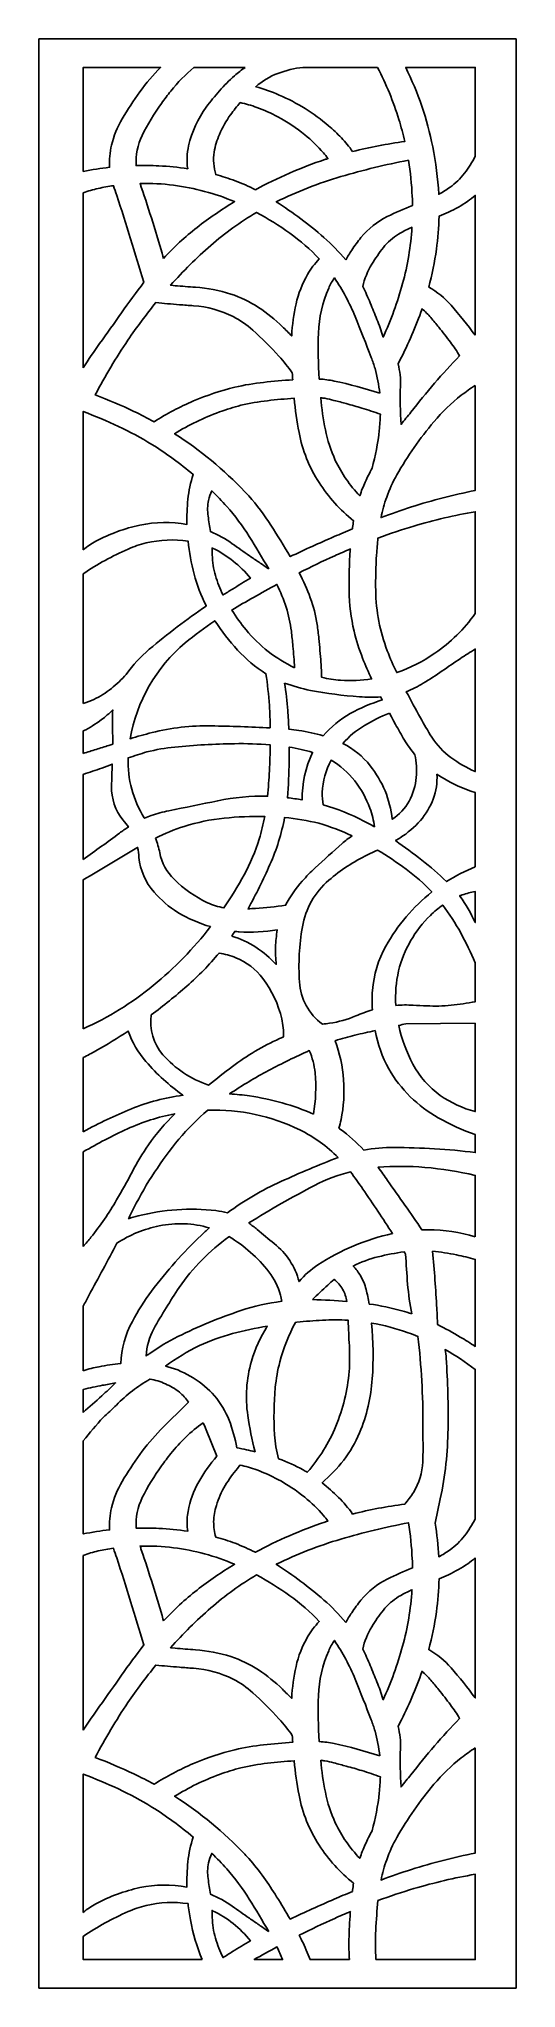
# Model space of a CAD drawing. Header units: centimetres. Extents: x 15.1 to 19.5, y -9 to 9.
import ezdxf

# ---------------------------------------------------------------- set-up
doc = ezdxf.new("R2010")
doc.units = ezdxf.units.CM
doc.header["$MEASUREMENT"] = 0
doc.layers.add('layer 1', color=7, linetype='Continuous')

msp = doc.modelspace()

# ---------------------------------------------------------------- linework, layer by layer
at = {"layer": 'layer 1', "color": 250}
for points, knots in [([(15.11351, -9.00021), (15.11351, -9.00021), (15.11351, 9.00077), (15.11351, 9.00077), (15.11351, 9.00077), (15.11351, 9.00077), (15.14583, 9.00077), (15.14583, 9.00077), (15.14583, 9.00077), (15.14583, 9.00077), (19.52045, 9.00077), (19.52045, 9.00077), (19.52045, 9.00077), (19.52045, 9.00077), (19.52045, -9.00019), (19.52045, -9.00019), (19.52045, -9.00019), (19.52045, -9.00019), (15.14583, -9.00019), (15.14583, -9.00019), (15.14583, -9.00019), (15.14583, -9.00019), (15.11351, -9.00019), (15.11351, -9.00019), (15.11351, -9.00019), (15.11351, -9.00019), (15.11351, -9.00021), (15.11351, -9.00021)], [0, 0, 0, 0, 0.125, 0.125, 0.125, 0.125, 0.25, 0.25, 0.25, 0.25, 0.375, 0.375, 0.375, 0.375, 0.5, 0.5, 0.5, 0.5, 0.625, 0.625, 0.625, 0.625, 0.75, 0.75, 0.75, 0.75, 1, 1, 1, 1]), ([(15.52297, 7.77813), (15.52297, 7.77813), (15.52297, 8.73826), (15.52297, 8.73826), (15.52297, 8.73826), (15.52297, 8.73826), (16.23727, 8.73826), (16.23727, 8.73826), (16.23727, 8.73826), (16.16713, 8.66809), (16.10274, 8.59246), (16.04467, 8.51187), (16.04467, 8.51187), (15.98677, 8.43142), (15.93261, 8.34834), (15.88241, 8.26294), (15.88241, 8.26294), (15.83778, 8.18707), (15.80456, 8.10515), (15.78376, 8.01972), (15.78376, 8.01972), (15.76752, 7.953), (15.76154, 7.88411), (15.76594, 7.81563), (15.76594, 7.81563), (15.68448, 7.80675), (15.60337, 7.79419), (15.52297, 7.77813)], [0, 0, 0, 0, 0.125, 0.125, 0.125, 0.125, 0.25, 0.25, 0.25, 0.25, 0.375, 0.375, 0.375, 0.375, 0.5, 0.5, 0.5, 0.5, 0.625, 0.625, 0.625, 0.625, 0.75, 0.75, 0.75, 0.75, 1, 1, 1, 1]), ([(17.01953, 8.73826), (16.98404, 8.71533), (16.9504, 8.68959), (16.91912, 8.66116), (16.91912, 8.66116), (16.82261, 8.5737), (16.73527, 8.47673), (16.65854, 8.37151), (16.65854, 8.37151), (16.58053, 8.26468), (16.52512, 8.14307), (16.49569, 8.01419), (16.49569, 8.01419), (16.47985, 7.94468), (16.47697, 7.87291), (16.48715, 7.80243), (16.48715, 7.80243), (16.39902, 7.8156), (16.31028, 7.82442), (16.2213, 7.82897), (16.2213, 7.82897), (16.15119, 7.83253), (16.08109, 7.83347), (16.01086, 7.83188), (16.01086, 7.83188), (16.00517, 7.92763), (16.02436, 8.02325), (16.06651, 8.10946), (16.06651, 8.10946), (16.11737, 8.21338), (16.17725, 8.3126), (16.24533, 8.40609), (16.24533, 8.40609), (16.27289, 8.44473), (16.30145, 8.48262), (16.33116, 8.51956), (16.33116, 8.51956), (16.39486, 8.5995), (16.46643, 8.67279), (16.54495, 8.73826), (16.54495, 8.73826), (16.54495, 8.73826), (17.01953, 8.73826), (17.01953, 8.73826)], [0, 0, 0, 0, 0.08333333, 0.08333333, 0.08333333, 0.08333333, 0.16666667, 0.16666667, 0.16666667, 0.16666667, 0.25, 0.25, 0.25, 0.25, 0.33333333, 0.33333333, 0.33333333, 0.33333333, 0.41666667, 0.41666667, 0.41666667, 0.41666667, 0.5, 0.5, 0.5, 0.5, 0.58333333, 0.58333333, 0.58333333, 0.58333333, 0.66666667, 0.66666667, 0.66666667, 0.66666667, 0.75, 0.75, 0.75, 0.75, 0.83333333, 0.83333333, 0.83333333, 0.83333333, 1, 1, 1, 1]), ([(18.24046, 8.73826), (18.32114, 8.58429), (18.38743, 8.42316), (18.43832, 8.25694), (18.43832, 8.25694), (18.45868, 8.18982), (18.47668, 8.122), (18.49232, 8.05359), (18.49232, 8.05359), (18.33027, 8.03204), (18.16961, 8.00132), (18.01101, 7.96171), (18.01101, 7.96171), (17.97938, 8.00609), (17.94473, 8.0481), (17.90722, 8.08764), (17.90722, 8.08764), (17.86971, 8.12702), (17.83024, 8.16458), (17.78893, 8.19996), (17.78893, 8.19996), (17.65177, 8.31633), (17.49814, 8.41173), (17.33299, 8.48314), (17.33299, 8.48314), (17.26269, 8.51345), (17.19042, 8.53896), (17.11668, 8.55951), (17.11668, 8.55951), (17.17654, 8.61264), (17.24553, 8.65434), (17.32028, 8.68263), (17.32028, 8.68263), (17.39482, 8.71068), (17.47255, 8.72938), (17.55168, 8.73826), (17.55168, 8.73826), (17.55168, 8.73826), (18.24046, 8.73826), (18.24046, 8.73826)], [0, 0, 0, 0, 0.09090909, 0.09090909, 0.09090909, 0.09090909, 0.18181818, 0.18181818, 0.18181818, 0.18181818, 0.27272727, 0.27272727, 0.27272727, 0.27272727, 0.36363636, 0.36363636, 0.36363636, 0.36363636, 0.45454545, 0.45454545, 0.45454545, 0.45454545, 0.54545455, 0.54545455, 0.54545455, 0.54545455, 0.63636364, 0.63636364, 0.63636364, 0.63636364, 0.72727273, 0.72727273, 0.72727273, 0.72727273, 0.81818182, 0.81818182, 0.81818182, 0.81818182, 1, 1, 1, 1]), ([(19.14334, 7.91788), (19.11595, 7.862), (19.08277, 7.80913), (19.04437, 7.76023), (19.04437, 7.76023), (19.00585, 7.71121), (18.96088, 7.66772), (18.91053, 7.63087), (18.91053, 7.63087), (18.87734, 7.60716), (18.84261, 7.58565), (18.80649, 7.56648), (18.80649, 7.56648), (18.79871, 7.71408), (18.78012, 7.86081), (18.75092, 8.00564), (18.75092, 8.00564), (18.69974, 8.25967), (18.61587, 8.50589), (18.50112, 8.73826), (18.50112, 8.73826), (18.50112, 8.73826), (19.14334, 8.73826), (19.14334, 8.73826), (19.14334, 8.73826), (19.14334, 8.73826), (19.14334, 7.91788), (19.14334, 7.91788)], [0, 0, 0, 0, 0.125, 0.125, 0.125, 0.125, 0.25, 0.25, 0.25, 0.25, 0.375, 0.375, 0.375, 0.375, 0.5, 0.5, 0.5, 0.5, 0.625, 0.625, 0.625, 0.625, 0.75, 0.75, 0.75, 0.75, 1, 1, 1, 1]), ([(17.11255, 7.60822), (17.05165, 7.63928), (16.98909, 7.66698), (16.92522, 7.69124), (16.92522, 7.69124), (16.86671, 7.71316), (16.80712, 7.73225), (16.74678, 7.7485), (16.74678, 7.7485), (16.73693, 7.78199), (16.73072, 7.81642), (16.72801, 7.85112), (16.72801, 7.85112), (16.72537, 7.88602), (16.72699, 7.92101), (16.73272, 7.95544), (16.73272, 7.95544), (16.74137, 8.01213), (16.75749, 8.0674), (16.78046, 8.11997), (16.78046, 8.11997), (16.80819, 8.18417), (16.84293, 8.24511), (16.88392, 8.30171), (16.88392, 8.30171), (16.91157, 8.34048), (16.94121, 8.37776), (16.97248, 8.41348), (16.97248, 8.41348), (17.02455, 8.40217), (17.07571, 8.38725), (17.12573, 8.36883), (17.12573, 8.36883), (17.19232, 8.34423), (17.25713, 8.31516), (17.31976, 8.28184), (17.31976, 8.28184), (17.40793, 8.23458), (17.49153, 8.17914), (17.56933, 8.11623), (17.56933, 8.11623), (17.63163, 8.06569), (17.68935, 8.00976), (17.74173, 7.94896), (17.74173, 7.94896), (17.75609, 7.93206), (17.76978, 7.91457), (17.78291, 7.89676), (17.78291, 7.89676), (17.77338, 7.89377), (17.76386, 7.89063), (17.75434, 7.88746), (17.75434, 7.88746), (17.53289, 7.81279), (17.31822, 7.71938), (17.11255, 7.60824), (17.11255, 7.60824), (17.11255, 7.60824), (17.11255, 7.60822), (17.11255, 7.60822)], [0, 0, 0, 0, 0.0625, 0.0625, 0.0625, 0.0625, 0.125, 0.125, 0.125, 0.125, 0.1875, 0.1875, 0.1875, 0.1875, 0.25, 0.25, 0.25, 0.25, 0.3125, 0.3125, 0.3125, 0.3125, 0.375, 0.375, 0.375, 0.375, 0.4375, 0.4375, 0.4375, 0.4375, 0.5, 0.5, 0.5, 0.5, 0.5625, 0.5625, 0.5625, 0.5625, 0.625, 0.625, 0.625, 0.625, 0.6875, 0.6875, 0.6875, 0.6875, 0.75, 0.75, 0.75, 0.75, 0.8125, 0.8125, 0.8125, 0.8125, 0.875, 0.875, 0.875, 0.875, 1, 1, 1, 1]), ([(17.94685, 6.95977), (17.88595, 7.03488), (17.81853, 7.10439), (17.74548, 7.16753), (17.74548, 7.16753), (17.60661, 7.28741), (17.4598, 7.39757), (17.30581, 7.49726), (17.30581, 7.49726), (17.49783, 7.59195), (17.69768, 7.66992), (17.90309, 7.73018), (17.90309, 7.73018), (18.10823, 7.79036), (18.31624, 7.84057), (18.52625, 7.88055), (18.52625, 7.88055), (18.54453, 7.77013), (18.55633, 7.65858), (18.56166, 7.54675), (18.56166, 7.54675), (18.56301, 7.51896), (18.56383, 7.49112), (18.56419, 7.46331), (18.56419, 7.46331), (18.48515, 7.43226), (18.40747, 7.39798), (18.3312, 7.36045), (18.3312, 7.36045), (18.23726, 7.31418), (18.15436, 7.24826), (18.08817, 7.16713), (18.08817, 7.16713), (18.05762, 7.12976), (18.02899, 7.09081), (18.00243, 7.05044), (18.00243, 7.05044), (17.9829, 7.02082), (17.9644, 6.99064), (17.94685, 6.95977)], [0, 0, 0, 0, 0.09090909, 0.09090909, 0.09090909, 0.09090909, 0.18181818, 0.18181818, 0.18181818, 0.18181818, 0.27272727, 0.27272727, 0.27272727, 0.27272727, 0.36363636, 0.36363636, 0.36363636, 0.36363636, 0.45454545, 0.45454545, 0.45454545, 0.45454545, 0.54545455, 0.54545455, 0.54545455, 0.54545455, 0.63636364, 0.63636364, 0.63636364, 0.63636364, 0.72727273, 0.72727273, 0.72727273, 0.72727273, 0.81818182, 0.81818182, 0.81818182, 0.81818182, 1, 1, 1, 1]), ([(15.52297, 5.96395), (15.52297, 5.96395), (15.52297, 7.57829), (15.52297, 7.57829), (15.52297, 7.57829), (15.56751, 7.5962), (15.61357, 7.61027), (15.66058, 7.62035), (15.66058, 7.62035), (15.70755, 7.63043), (15.75473, 7.63888), (15.80228, 7.64564), (15.80228, 7.64564), (15.81209, 7.61592), (15.82208, 7.58632), (15.83221, 7.55668), (15.83221, 7.55668), (15.87631, 7.4235), (15.91865, 7.28978), (15.95924, 7.1554), (15.95924, 7.1554), (15.99968, 7.02137), (16.04085, 6.8876), (16.08284, 6.75403), (16.08284, 6.75403), (16.01192, 6.66146), (15.94304, 6.56752), (15.87608, 6.47213), (15.87608, 6.47213), (15.80918, 6.37668), (15.74175, 6.2816), (15.67392, 6.18691), (15.67392, 6.18691), (15.62169, 6.11392), (15.5713, 6.03962), (15.52297, 5.96395)], [0, 0, 0, 0, 0.1, 0.1, 0.1, 0.1, 0.2, 0.2, 0.2, 0.2, 0.3, 0.3, 0.3, 0.3, 0.4, 0.4, 0.4, 0.4, 0.5, 0.5, 0.5, 0.5, 0.6, 0.6, 0.6, 0.6, 0.7, 0.7, 0.7, 0.7, 0.8, 0.8, 0.8, 0.8, 1, 1, 1, 1]), ([(16.26502, 6.97413), (16.26502, 6.97413), (16.25889, 6.99407), (16.25889, 6.99407), (16.25889, 6.99407), (16.25889, 6.99407), (16.2501, 7.02311), (16.2501, 7.02311), (16.2501, 7.02311), (16.2501, 7.02311), (16.22872, 7.09436), (16.22872, 7.09436), (16.22872, 7.09436), (16.22872, 7.09436), (16.20716, 7.16557), (16.20716, 7.16557), (16.20716, 7.16557), (16.20716, 7.16557), (16.18564, 7.23675), (16.18564, 7.23675), (16.18564, 7.23675), (16.18564, 7.23675), (16.16398, 7.30793), (16.16398, 7.30793), (16.16398, 7.30793), (16.13091, 7.41656), (16.09596, 7.52454), (16.05896, 7.63187), (16.05896, 7.63187), (16.05497, 7.64313), (16.05115, 7.65447), (16.04746, 7.6658), (16.04746, 7.6658), (16.15114, 7.66832), (16.25485, 7.6631), (16.35773, 7.65038), (16.35773, 7.65038), (16.55118, 7.62543), (16.74037, 7.5743), (16.91993, 7.49826), (16.91993, 7.49826), (16.79987, 7.42573), (16.68417, 7.34611), (16.5734, 7.26005), (16.5734, 7.26005), (16.46252, 7.17387), (16.35934, 7.07828), (16.26502, 6.97413)], [0, 0, 0, 0, 0.07692308, 0.07692308, 0.07692308, 0.07692308, 0.15384615, 0.15384615, 0.15384615, 0.15384615, 0.23076923, 0.23076923, 0.23076923, 0.23076923, 0.30769231, 0.30769231, 0.30769231, 0.30769231, 0.38461538, 0.38461538, 0.38461538, 0.38461538, 0.46153846, 0.46153846, 0.46153846, 0.46153846, 0.53846154, 0.53846154, 0.53846154, 0.53846154, 0.61538462, 0.61538462, 0.61538462, 0.61538462, 0.69230769, 0.69230769, 0.69230769, 0.69230769, 0.76923077, 0.76923077, 0.76923077, 0.76923077, 0.84615385, 0.84615385, 0.84615385, 0.84615385, 1, 1, 1, 1]), ([(16.37024, 6.7224), (16.37024, 6.7224), (16.33357, 6.72582), (16.33357, 6.72582), (16.33357, 6.72582), (16.33357, 6.72582), (16.32894, 6.72624), (16.32894, 6.72624), (16.32894, 6.72624), (16.44477, 6.85645), (16.5687, 6.97928), (16.69997, 7.09398), (16.69997, 7.09398), (16.83143, 7.2088), (16.97335, 7.31105), (17.12387, 7.39942), (17.12387, 7.39942), (17.22966, 7.34134), (17.33206, 7.27719), (17.43041, 7.20715), (17.43041, 7.20715), (17.52901, 7.13706), (17.6202, 7.05726), (17.70287, 6.96898), (17.70287, 6.96898), (17.68249, 6.9474), (17.66311, 6.92474), (17.64491, 6.90113), (17.64491, 6.90113), (17.62668, 6.87759), (17.61005, 6.85278), (17.5953, 6.82689), (17.5953, 6.82689), (17.5458, 6.74183), (17.50965, 6.64967), (17.48808, 6.55359), (17.48808, 6.55359), (17.46669, 6.458), (17.45343, 6.36064), (17.44859, 6.26275), (17.44859, 6.26275), (17.44859, 6.26275), (17.44841, 6.26022), (17.44841, 6.26022), (17.44841, 6.26022), (17.44841, 6.26022), (17.44838, 6.25804), (17.44838, 6.25804), (17.44838, 6.25804), (17.42042, 6.28694), (17.39193, 6.31543), (17.363, 6.34329), (17.363, 6.34329), (17.29513, 6.40985), (17.22101, 6.46955), (17.14163, 6.52183), (17.14163, 6.52183), (17.06215, 6.57422), (16.97591, 6.61557), (16.88525, 6.64473), (16.88525, 6.64473), (16.77953, 6.67877), (16.67004, 6.69983), (16.55921, 6.70747), (16.55921, 6.70747), (16.49616, 6.7118), (16.43316, 6.7168), (16.37024, 6.7224), (16.37024, 6.7224), (16.37024, 6.7224), (16.37024, 6.7224), (16.37024, 6.7224)], [0, 0, 0, 0, 0.05263158, 0.05263158, 0.05263158, 0.05263158, 0.10526316, 0.10526316, 0.10526316, 0.10526316, 0.15789474, 0.15789474, 0.15789474, 0.15789474, 0.21052632, 0.21052632, 0.21052632, 0.21052632, 0.26315789, 0.26315789, 0.26315789, 0.26315789, 0.31578947, 0.31578947, 0.31578947, 0.31578947, 0.36842105, 0.36842105, 0.36842105, 0.36842105, 0.42105263, 0.42105263, 0.42105263, 0.42105263, 0.47368421, 0.47368421, 0.47368421, 0.47368421, 0.52631579, 0.52631579, 0.52631579, 0.52631579, 0.57894737, 0.57894737, 0.57894737, 0.57894737, 0.63157895, 0.63157895, 0.63157895, 0.63157895, 0.68421053, 0.68421053, 0.68421053, 0.68421053, 0.73684211, 0.73684211, 0.73684211, 0.73684211, 0.78947368, 0.78947368, 0.78947368, 0.78947368, 0.84210526, 0.84210526, 0.84210526, 0.84210526, 0.89473684, 0.89473684, 0.89473684, 0.89473684, 1, 1, 1, 1]), ([(19.14334, 6.26399), (19.07225, 6.35903), (18.99778, 6.45137), (18.92002, 6.5409), (18.92002, 6.5409), (18.86147, 6.60831), (18.79193, 6.66528), (18.71434, 6.70935), (18.71434, 6.70935), (18.74523, 6.82412), (18.76896, 6.94073), (18.78537, 7.05849), (18.78537, 7.05849), (18.79909, 7.15945), (18.80711, 7.26111), (18.80946, 7.36299), (18.80946, 7.36299), (18.83892, 7.375), (18.86808, 7.38774), (18.89701, 7.40132), (18.89701, 7.40132), (18.95875, 7.43014), (19.01797, 7.46406), (19.07416, 7.50269), (19.07416, 7.50269), (19.09796, 7.5196), (19.12104, 7.53757), (19.14334, 7.55652), (19.14334, 7.55652), (19.14334, 7.55652), (19.14334, 6.26399), (19.14334, 6.26399)], [0, 0, 0, 0, 0.11111111, 0.11111111, 0.11111111, 0.11111111, 0.22222222, 0.22222222, 0.22222222, 0.22222222, 0.33333333, 0.33333333, 0.33333333, 0.33333333, 0.44444444, 0.44444444, 0.44444444, 0.44444444, 0.55555556, 0.55555556, 0.55555556, 0.55555556, 0.66666667, 0.66666667, 0.66666667, 0.66666667, 0.77777778, 0.77777778, 0.77777778, 0.77777778, 1, 1, 1, 1]), ([(18.29218, 6.24527), (18.29218, 6.24527), (18.28949, 6.2548), (18.28949, 6.2548), (18.28949, 6.2548), (18.2747, 6.30775), (18.25691, 6.35973), (18.2361, 6.41061), (18.2361, 6.41061), (18.2154, 6.4614), (18.19466, 6.5121), (18.1737, 6.56281), (18.1737, 6.56281), (18.15254, 6.61428), (18.12926, 6.66482), (18.10411, 6.71432), (18.10411, 6.71432), (18.12089, 6.78695), (18.14945, 6.85645), (18.18855, 6.92002), (18.18855, 6.92002), (18.22067, 6.97384), (18.25613, 7.02547), (18.29484, 7.07486), (18.29484, 7.07486), (18.33387, 7.12449), (18.38177, 7.16649), (18.43621, 7.19858), (18.43621, 7.19858), (18.47, 7.21886), (18.50487, 7.23732), (18.54072, 7.25365), (18.54072, 7.25365), (18.54691, 7.25648), (18.55321, 7.25929), (18.55939, 7.26206), (18.55939, 7.26206), (18.54825, 7.08601), (18.5192, 6.9115), (18.47264, 6.74139), (18.47264, 6.74139), (18.42618, 6.57131), (18.36579, 6.40541), (18.29218, 6.24527), (18.29218, 6.24527), (18.29218, 6.24527), (18.29218, 6.24527), (18.29218, 6.24527)], [0, 0, 0, 0, 0.07692308, 0.07692308, 0.07692308, 0.07692308, 0.15384615, 0.15384615, 0.15384615, 0.15384615, 0.23076923, 0.23076923, 0.23076923, 0.23076923, 0.30769231, 0.30769231, 0.30769231, 0.30769231, 0.38461538, 0.38461538, 0.38461538, 0.38461538, 0.46153846, 0.46153846, 0.46153846, 0.46153846, 0.53846154, 0.53846154, 0.53846154, 0.53846154, 0.61538462, 0.61538462, 0.61538462, 0.61538462, 0.69230769, 0.69230769, 0.69230769, 0.69230769, 0.76923077, 0.76923077, 0.76923077, 0.76923077, 0.84615385, 0.84615385, 0.84615385, 0.84615385, 1, 1, 1, 1]), ([(18.26144, 5.72808), (18.12321, 5.77341), (17.98273, 5.81137), (17.8404, 5.84187), (17.8404, 5.84187), (17.79532, 5.85144), (17.74949, 5.85752), (17.70334, 5.86), (17.70334, 5.86), (17.69334, 6.00136), (17.69065, 6.14317), (17.69536, 6.28482), (17.69536, 6.28482), (17.7001, 6.42758), (17.73231, 6.56828), (17.79003, 6.699), (17.79003, 6.699), (17.8047, 6.73215), (17.82231, 6.76386), (17.84275, 6.79393), (17.84275, 6.79393), (17.91889, 6.68191), (17.98316, 6.56227), (18.03433, 6.43686), (18.03433, 6.43686), (18.08543, 6.31183), (18.13505, 6.18622), (18.1831, 6.05993), (18.1831, 6.05993), (18.19602, 6.02605), (18.20761, 5.99168), (18.21793, 5.95684), (18.21793, 5.95684), (18.2394, 5.88208), (18.25396, 5.80552), (18.2614, 5.72808), (18.2614, 5.72808), (18.2614, 5.72808), (18.26144, 5.72808), (18.26144, 5.72808)], [0, 0, 0, 0, 0.09090909, 0.09090909, 0.09090909, 0.09090909, 0.18181818, 0.18181818, 0.18181818, 0.18181818, 0.27272727, 0.27272727, 0.27272727, 0.27272727, 0.36363636, 0.36363636, 0.36363636, 0.36363636, 0.45454545, 0.45454545, 0.45454545, 0.45454545, 0.54545455, 0.54545455, 0.54545455, 0.54545455, 0.63636364, 0.63636364, 0.63636364, 0.63636364, 0.72727273, 0.72727273, 0.72727273, 0.72727273, 0.81818182, 0.81818182, 0.81818182, 0.81818182, 1, 1, 1, 1]), ([(16.19282, 6.56592), (16.22917, 6.56281), (16.26551, 6.55954), (16.30196, 6.55617), (16.30196, 6.55617), (16.33839, 6.55274), (16.3748, 6.54968), (16.41121, 6.5468), (16.41121, 6.5468), (16.45455, 6.54344), (16.49788, 6.54017), (16.54124, 6.53708), (16.54124, 6.53708), (16.6688, 6.52771), (16.79331, 6.49359), (16.90778, 6.43647), (16.90778, 6.43647), (16.97311, 6.40293), (17.03388, 6.36109), (17.08846, 6.31198), (17.08846, 6.31198), (17.17332, 6.2357), (17.25407, 6.1551), (17.33062, 6.07058), (17.33062, 6.07058), (17.37464, 6.0219), (17.41574, 5.97049), (17.45364, 5.91687), (17.45364, 5.91687), (17.45486, 5.89576), (17.45628, 5.87463), (17.45777, 5.85346), (17.45777, 5.85346), (17.36798, 5.84723), (17.27838, 5.83919), (17.18893, 5.82961), (17.18893, 5.82961), (17.09933, 5.81989), (17.01048, 5.80488), (16.9227, 5.78464), (16.9227, 5.78464), (16.79204, 5.75288), (16.66425, 5.71025), (16.54061, 5.65727), (16.54061, 5.65727), (16.41459, 5.60319), (16.29315, 5.53928), (16.17728, 5.46606), (16.17728, 5.46606), (16.11592, 5.49957), (16.05364, 5.53132), (15.99047, 5.56115), (15.99047, 5.56115), (15.87346, 5.61654), (15.75432, 5.66729), (15.63327, 5.71315), (15.63327, 5.71315), (15.72373, 5.88791), (15.82461, 6.05705), (15.93541, 6.21959), (15.93541, 6.21959), (16.01654, 6.33851), (16.1024, 6.454), (16.19282, 6.56592), (16.19282, 6.56592), (16.19282, 6.56592), (16.19282, 6.56592), (16.19282, 6.56592)], [0, 0, 0, 0, 0.05555556, 0.05555556, 0.05555556, 0.05555556, 0.11111111, 0.11111111, 0.11111111, 0.11111111, 0.16666667, 0.16666667, 0.16666667, 0.16666667, 0.22222222, 0.22222222, 0.22222222, 0.22222222, 0.27777778, 0.27777778, 0.27777778, 0.27777778, 0.33333333, 0.33333333, 0.33333333, 0.33333333, 0.38888889, 0.38888889, 0.38888889, 0.38888889, 0.44444444, 0.44444444, 0.44444444, 0.44444444, 0.5, 0.5, 0.5, 0.5, 0.55555556, 0.55555556, 0.55555556, 0.55555556, 0.61111111, 0.61111111, 0.61111111, 0.61111111, 0.66666667, 0.66666667, 0.66666667, 0.66666667, 0.72222222, 0.72222222, 0.72222222, 0.72222222, 0.77777778, 0.77777778, 0.77777778, 0.77777778, 0.83333333, 0.83333333, 0.83333333, 0.83333333, 0.88888889, 0.88888889, 0.88888889, 0.88888889, 1, 1, 1, 1]), ([(18.43015, 5.99917), (18.43015, 5.99917), (18.44787, 6.03344), (18.44787, 6.03344), (18.44787, 6.03344), (18.52755, 6.18686), (18.59606, 6.34579), (18.65294, 6.50899), (18.65294, 6.50899), (18.68161, 6.48352), (18.70856, 6.45605), (18.73353, 6.42694), (18.73353, 6.42694), (18.75845, 6.39779), (18.78285, 6.3683), (18.80671, 6.33819), (18.80671, 6.33819), (18.84354, 6.29281), (18.87945, 6.24668), (18.91451, 6.19983), (18.91451, 6.19983), (18.94472, 6.15934), (18.97318, 6.11749), (18.99969, 6.07439), (18.99969, 6.07439), (18.83944, 5.90984), (18.68924, 5.73571), (18.54989, 5.55301), (18.54989, 5.55301), (18.51866, 5.51661), (18.48827, 5.47954), (18.45892, 5.44162), (18.45892, 5.44162), (18.45016, 5.55925), (18.44823, 5.67732), (18.45319, 5.79514), (18.45319, 5.79514), (18.45597, 5.86398), (18.44828, 5.93276), (18.43015, 5.99917)], [0, 0, 0, 0, 0.09090909, 0.09090909, 0.09090909, 0.09090909, 0.18181818, 0.18181818, 0.18181818, 0.18181818, 0.27272727, 0.27272727, 0.27272727, 0.27272727, 0.36363636, 0.36363636, 0.36363636, 0.36363636, 0.45454545, 0.45454545, 0.45454545, 0.45454545, 0.54545455, 0.54545455, 0.54545455, 0.54545455, 0.63636364, 0.63636364, 0.63636364, 0.63636364, 0.72727273, 0.72727273, 0.72727273, 0.72727273, 0.81818182, 0.81818182, 0.81818182, 0.81818182, 1, 1, 1, 1]), ([(19.14334, 5.80116), (19.14334, 5.80116), (19.14334, 4.83084), (19.14334, 4.83084), (19.14334, 4.83084), (18.94406, 4.79092), (18.74721, 4.74031), (18.55357, 4.67899), (18.55357, 4.67899), (18.45931, 4.64859), (18.36587, 4.61599), (18.27331, 4.58105), (18.27331, 4.58105), (18.28626, 4.64483), (18.30371, 4.70775), (18.32545, 4.7691), (18.32545, 4.7691), (18.35113, 4.84003), (18.38273, 4.90885), (18.41979, 4.97461), (18.41979, 4.97461), (18.5178, 5.14872), (18.63228, 5.31307), (18.76163, 5.46536), (18.76163, 5.46536), (18.83781, 5.55508), (18.92277, 5.63697), (19.01518, 5.70992), (19.01518, 5.70992), (19.05633, 5.74241), (19.09919, 5.77283), (19.14334, 5.80116)], [0, 0, 0, 0, 0.11111111, 0.11111111, 0.11111111, 0.11111111, 0.22222222, 0.22222222, 0.22222222, 0.22222222, 0.33333333, 0.33333333, 0.33333333, 0.33333333, 0.44444444, 0.44444444, 0.44444444, 0.44444444, 0.55555556, 0.55555556, 0.55555556, 0.55555556, 0.66666667, 0.66666667, 0.66666667, 0.66666667, 0.77777778, 0.77777778, 0.77777778, 0.77777778, 1, 1, 1, 1]), ([(18.00851, 4.47573), (17.95233, 4.45231), (17.8964, 4.42856), (17.84046, 4.40456), (17.84046, 4.40456), (17.70401, 4.34574), (17.56869, 4.2842), (17.43468, 4.22006), (17.43468, 4.22006), (17.37715, 4.31762), (17.31771, 4.41395), (17.25622, 4.50905), (17.25622, 4.50905), (17.19475, 4.60431), (17.12631, 4.69485), (17.05142, 4.78008), (17.05142, 4.78008), (17.03981, 4.79321), (17.02785, 4.80617), (17.01569, 4.81898), (17.01569, 4.81898), (16.82162, 5.02315), (16.60369, 5.20295), (16.36621, 5.35444), (16.36621, 5.35444), (16.4968, 5.43559), (16.63531, 5.50304), (16.77969, 5.55575), (16.77969, 5.55575), (16.845, 5.58011), (16.91171, 5.60069), (16.9794, 5.61741), (16.9794, 5.61741), (17.05993, 5.63688), (17.14154, 5.65113), (17.2239, 5.66022), (17.2239, 5.66022), (17.30622, 5.66933), (17.38863, 5.67674), (17.47118, 5.68253), (17.47118, 5.68253), (17.48086, 5.5762), (17.49585, 5.47048), (17.51606, 5.36569), (17.51606, 5.36569), (17.54762, 5.20166), (17.6104, 5.04528), (17.70092, 4.90482), (17.70092, 4.90482), (17.78757, 4.77059), (17.89527, 4.65119), (18.01986, 4.55119), (18.01986, 4.55119), (18.01631, 4.5304), (18.01307, 4.50956), (18.01023, 4.48857), (18.01023, 4.48857), (18.00969, 4.48433), (18.00905, 4.48006), (18.00851, 4.47573)], [0, 0, 0, 0, 0.0625, 0.0625, 0.0625, 0.0625, 0.125, 0.125, 0.125, 0.125, 0.1875, 0.1875, 0.1875, 0.1875, 0.25, 0.25, 0.25, 0.25, 0.3125, 0.3125, 0.3125, 0.3125, 0.375, 0.375, 0.375, 0.375, 0.4375, 0.4375, 0.4375, 0.4375, 0.5, 0.5, 0.5, 0.5, 0.5625, 0.5625, 0.5625, 0.5625, 0.625, 0.625, 0.625, 0.625, 0.6875, 0.6875, 0.6875, 0.6875, 0.75, 0.75, 0.75, 0.75, 0.8125, 0.8125, 0.8125, 0.8125, 0.875, 0.875, 0.875, 0.875, 1, 1, 1, 1]), ([(18.19045, 5.03567), (18.16785, 4.99425), (18.14675, 4.95196), (18.12714, 4.90901), (18.12714, 4.90901), (18.10839, 4.86749), (18.09171, 4.82503), (18.07703, 4.78194), (18.07703, 4.78194), (17.98478, 4.87824), (17.90854, 4.9888), (17.85112, 5.10919), (17.85112, 5.10919), (17.809, 5.1994), (17.778, 5.29448), (17.7589, 5.39222), (17.7589, 5.39222), (17.73981, 5.48965), (17.7258, 5.58807), (17.71685, 5.68694), (17.71685, 5.68694), (17.72895, 5.68565), (17.74088, 5.68392), (17.75279, 5.6819), (17.75279, 5.6819), (17.78164, 5.67685), (17.8103, 5.67071), (17.83864, 5.66338), (17.83864, 5.66338), (17.87673, 5.65363), (17.91469, 5.64343), (17.95263, 5.63288), (17.95263, 5.63288), (18.00063, 5.61993), (18.04849, 5.6064), (18.09621, 5.59235), (18.09621, 5.59235), (18.15399, 5.57509), (18.21101, 5.55566), (18.26744, 5.5342), (18.26744, 5.5342), (18.26581, 5.48455), (18.26237, 5.4349), (18.25704, 5.38551), (18.25704, 5.38551), (18.24448, 5.26726), (18.22218, 5.15022), (18.19045, 5.03567), (18.19045, 5.03567), (18.19045, 5.03567), (18.19045, 5.03567), (18.19045, 5.03567)], [0, 0, 0, 0, 0.07142857, 0.07142857, 0.07142857, 0.07142857, 0.14285714, 0.14285714, 0.14285714, 0.14285714, 0.21428571, 0.21428571, 0.21428571, 0.21428571, 0.28571429, 0.28571429, 0.28571429, 0.28571429, 0.35714286, 0.35714286, 0.35714286, 0.35714286, 0.42857143, 0.42857143, 0.42857143, 0.42857143, 0.5, 0.5, 0.5, 0.5, 0.57142857, 0.57142857, 0.57142857, 0.57142857, 0.64285714, 0.64285714, 0.64285714, 0.64285714, 0.71428571, 0.71428571, 0.71428571, 0.71428571, 0.78571429, 0.78571429, 0.78571429, 0.78571429, 0.85714286, 0.85714286, 0.85714286, 0.85714286, 1, 1, 1, 1]), ([(15.52297, 4.28242), (15.52297, 4.28242), (15.52297, 5.56025), (15.52297, 5.56025), (15.52297, 5.56025), (15.63261, 5.51809), (15.74076, 5.47207), (15.84724, 5.4223), (15.84724, 5.4223), (15.95379, 5.37259), (16.05739, 5.31686), (16.15756, 5.25527), (16.15756, 5.25527), (16.29056, 5.17147), (16.41796, 5.07896), (16.53884, 4.97849), (16.53884, 4.97849), (16.51355, 4.9045), (16.49685, 4.82798), (16.48914, 4.75022), (16.48914, 4.75022), (16.48128, 4.67264), (16.47835, 4.59465), (16.48023, 4.51675), (16.48023, 4.51675), (16.33663, 4.54324), (16.18929, 4.5412), (16.04649, 4.51082), (16.04649, 4.51082), (15.90437, 4.48052), (15.76724, 4.43043), (15.6391, 4.36185), (15.6391, 4.36185), (15.59762, 4.33967), (15.55865, 4.31306), (15.52297, 4.28242)], [0, 0, 0, 0, 0.1, 0.1, 0.1, 0.1, 0.2, 0.2, 0.2, 0.2, 0.3, 0.3, 0.3, 0.3, 0.4, 0.4, 0.4, 0.4, 0.5, 0.5, 0.5, 0.5, 0.6, 0.6, 0.6, 0.6, 0.7, 0.7, 0.7, 0.7, 0.8, 0.8, 0.8, 0.8, 1, 1, 1, 1]), ([(17.23587, 4.10574), (17.20654, 4.12656), (17.17689, 4.14697), (17.14706, 4.16721), (17.14706, 4.16721), (17.11713, 4.18746), (17.08729, 4.2078), (17.05747, 4.22819), (17.05747, 4.22819), (17.00456, 4.26486), (16.95175, 4.30192), (16.89922, 4.33903), (16.89922, 4.33903), (16.83612, 4.3837), (16.76848, 4.42145), (16.69731, 4.4517), (16.69731, 4.4517), (16.68939, 4.49924), (16.68221, 4.54688), (16.6756, 4.59465), (16.6756, 4.59465), (16.66899, 4.64274), (16.67041, 4.69162), (16.68002, 4.73925), (16.68002, 4.73925), (16.68639, 4.76972), (16.69626, 4.7993), (16.70962, 4.82747), (16.70962, 4.82747), (16.75765, 4.7817), (16.80372, 4.73397), (16.84764, 4.68429), (16.84764, 4.68429), (16.92423, 4.59659), (16.99382, 4.50295), (17.05587, 4.40451), (17.05587, 4.40451), (17.11786, 4.3061), (17.17786, 4.20653), (17.23587, 4.10574), (17.23587, 4.10574), (17.23587, 4.10574), (17.23587, 4.10574), (17.23587, 4.10574)], [0, 0, 0, 0, 0.08333333, 0.08333333, 0.08333333, 0.08333333, 0.16666667, 0.16666667, 0.16666667, 0.16666667, 0.25, 0.25, 0.25, 0.25, 0.33333333, 0.33333333, 0.33333333, 0.33333333, 0.41666667, 0.41666667, 0.41666667, 0.41666667, 0.5, 0.5, 0.5, 0.5, 0.58333333, 0.58333333, 0.58333333, 0.58333333, 0.66666667, 0.66666667, 0.66666667, 0.66666667, 0.75, 0.75, 0.75, 0.75, 0.83333333, 0.83333333, 0.83333333, 0.83333333, 1, 1, 1, 1]), ([(19.14334, 3.69459), (19.04157, 3.55101), (18.91504, 3.42648), (18.76986, 3.32695), (18.76986, 3.32695), (18.66089, 3.25228), (18.54252, 3.1922), (18.41789, 3.14836), (18.41789, 3.14836), (18.38661, 3.21432), (18.35773, 3.28141), (18.33153, 3.34948), (18.33153, 3.34948), (18.26311, 3.52722), (18.22663, 3.71573), (18.22385, 3.9062), (18.22385, 3.9062), (18.22223, 4.0165), (18.22509, 4.12687), (18.23222, 4.23704), (18.23222, 4.23704), (18.23561, 4.28858), (18.23981, 4.34016), (18.24491, 4.3916), (18.24491, 4.3916), (18.35456, 4.43209), (18.46541, 4.46908), (18.57734, 4.50237), (18.57734, 4.50237), (18.76324, 4.5576), (18.9522, 4.60152), (19.14334, 4.63422), (19.14334, 4.63422), (19.14334, 4.63422), (19.14334, 3.69459), (19.14334, 3.69459)], [0, 0, 0, 0, 0.1, 0.1, 0.1, 0.1, 0.2, 0.2, 0.2, 0.2, 0.3, 0.3, 0.3, 0.3, 0.4, 0.4, 0.4, 0.4, 0.5, 0.5, 0.5, 0.5, 0.6, 0.6, 0.6, 0.6, 0.7, 0.7, 0.7, 0.7, 0.8, 0.8, 0.8, 0.8, 1, 1, 1, 1]), ([(15.52297, 2.86464), (15.52297, 2.86464), (15.52297, 4.06005), (15.52297, 4.06005), (15.52297, 4.06005), (15.58725, 4.10579), (15.65431, 4.14758), (15.7238, 4.18508), (15.7238, 4.18508), (15.7932, 4.22251), (15.86412, 4.25733), (15.93624, 4.28931), (15.93624, 4.28931), (15.99026, 4.31338), (16.04649, 4.3324), (16.10407, 4.34616), (16.10407, 4.34616), (16.23059, 4.37557), (16.36167, 4.38146), (16.49039, 4.36319), (16.49039, 4.36319), (16.5016, 4.26012), (16.52053, 4.15811), (16.54704, 4.05796), (16.54704, 4.05796), (16.57352, 3.95763), (16.61048, 3.86036), (16.6572, 3.7676), (16.6572, 3.7676), (16.6572, 3.7676), (16.65953, 3.7629), (16.65953, 3.7629), (16.65953, 3.7629), (16.47699, 3.63936), (16.30112, 3.50629), (16.13266, 3.36417), (16.13266, 3.36417), (16.05198, 3.2961), (15.98044, 3.21801), (15.91968, 3.13174), (15.91968, 3.13174), (15.87724, 3.08487), (15.83123, 3.04133), (15.78212, 3.00155), (15.78212, 3.00155), (15.73292, 2.96166), (15.6789, 2.92807), (15.62137, 2.90154), (15.62137, 2.90154), (15.58947, 2.88698), (15.55658, 2.8747), (15.52297, 2.86464)], [0, 0, 0, 0, 0.07142857, 0.07142857, 0.07142857, 0.07142857, 0.14285714, 0.14285714, 0.14285714, 0.14285714, 0.21428571, 0.21428571, 0.21428571, 0.21428571, 0.28571429, 0.28571429, 0.28571429, 0.28571429, 0.35714286, 0.35714286, 0.35714286, 0.35714286, 0.42857143, 0.42857143, 0.42857143, 0.42857143, 0.5, 0.5, 0.5, 0.5, 0.57142857, 0.57142857, 0.57142857, 0.57142857, 0.64285714, 0.64285714, 0.64285714, 0.64285714, 0.71428571, 0.71428571, 0.71428571, 0.71428571, 0.78571429, 0.78571429, 0.78571429, 0.78571429, 0.85714286, 0.85714286, 0.85714286, 0.85714286, 1, 1, 1, 1]), ([(16.81461, 3.86511), (16.78543, 3.92258), (16.76166, 3.98276), (16.74358, 4.04459), (16.74358, 4.04459), (16.72537, 4.10675), (16.7156, 4.17094), (16.71458, 4.23562), (16.71458, 4.23562), (16.71428, 4.25708), (16.71376, 4.2786), (16.71314, 4.30016), (16.71314, 4.30016), (16.71474, 4.29944), (16.71627, 4.2987), (16.71778, 4.29797), (16.71778, 4.29797), (16.85317, 4.23254), (16.97233, 4.1378), (17.06645, 4.0207), (17.06645, 4.0207), (17.01093, 3.98778), (16.95572, 3.95412), (16.90096, 3.91988), (16.90096, 3.91988), (16.87207, 3.90178), (16.84326, 3.8835), (16.81461, 3.86511), (16.81461, 3.86511), (16.81461, 3.86511), (16.81461, 3.86511), (16.81461, 3.86511)], [0, 0, 0, 0, 0.11111111, 0.11111111, 0.11111111, 0.11111111, 0.22222222, 0.22222222, 0.22222222, 0.22222222, 0.33333333, 0.33333333, 0.33333333, 0.33333333, 0.44444444, 0.44444444, 0.44444444, 0.44444444, 0.55555556, 0.55555556, 0.55555556, 0.55555556, 0.66666667, 0.66666667, 0.66666667, 0.66666667, 0.77777778, 0.77777778, 0.77777778, 0.77777778, 1, 1, 1, 1]), ([(17.71787, 3.24226), (17.71787, 3.24226), (17.71577, 3.2698), (17.71577, 3.2698), (17.71577, 3.2698), (17.71577, 3.2698), (17.71366, 3.29731), (17.71366, 3.29731), (17.71366, 3.29731), (17.71366, 3.29731), (17.7114, 3.32483), (17.7114, 3.32483), (17.7114, 3.32483), (17.7114, 3.32483), (17.70901, 3.35235), (17.70901, 3.35235), (17.70901, 3.35235), (17.70901, 3.35235), (17.70667, 3.37976), (17.70667, 3.37976), (17.70667, 3.37976), (17.70667, 3.37976), (17.70414, 3.40726), (17.70414, 3.40726), (17.70414, 3.40726), (17.70414, 3.40726), (17.70153, 3.43471), (17.70153, 3.43471), (17.70153, 3.43471), (17.70153, 3.43471), (17.69892, 3.46222), (17.69892, 3.46222), (17.69892, 3.46222), (17.69493, 3.50631), (17.68958, 3.55029), (17.6829, 3.594), (17.6829, 3.594), (17.67054, 3.67778), (17.64949, 3.75986), (17.62008, 3.8392), (17.62008, 3.8392), (17.59073, 3.91846), (17.55648, 3.99576), (17.51755, 4.07076), (17.51755, 4.07076), (17.62553, 4.12545), (17.73467, 4.17771), (17.84512, 4.22755), (17.84512, 4.22755), (17.89309, 4.24911), (17.94141, 4.27012), (17.98994, 4.29059), (17.98994, 4.29059), (17.98963, 4.28677), (17.98936, 4.28287), (17.98916, 4.2791), (17.98916, 4.2791), (17.97992, 4.15429), (17.97637, 4.02918), (17.97834, 3.90403), (17.97834, 3.90403), (17.98038, 3.77863), (17.99567, 3.65374), (18.0242, 3.53164), (18.0242, 3.53164), (18.04467, 3.44663), (18.07109, 3.36324), (18.10326, 3.28194), (18.10326, 3.28194), (18.12879, 3.21706), (18.15659, 3.15326), (18.18654, 3.09036), (18.18654, 3.09036), (18.09191, 3.07536), (17.99597, 3.07099), (17.9004, 3.07742), (17.9004, 3.07742), (17.84123, 3.08216), (17.78261, 3.09146), (17.72498, 3.1052), (17.72498, 3.1052), (17.72354, 3.15098), (17.72116, 3.19669), (17.71787, 3.24226)], [0, 0, 0, 0, 0.04545455, 0.04545455, 0.04545455, 0.04545455, 0.09090909, 0.09090909, 0.09090909, 0.09090909, 0.13636364, 0.13636364, 0.13636364, 0.13636364, 0.18181818, 0.18181818, 0.18181818, 0.18181818, 0.22727273, 0.22727273, 0.22727273, 0.22727273, 0.27272727, 0.27272727, 0.27272727, 0.27272727, 0.31818182, 0.31818182, 0.31818182, 0.31818182, 0.36363636, 0.36363636, 0.36363636, 0.36363636, 0.40909091, 0.40909091, 0.40909091, 0.40909091, 0.45454545, 0.45454545, 0.45454545, 0.45454545, 0.5, 0.5, 0.5, 0.5, 0.54545455, 0.54545455, 0.54545455, 0.54545455, 0.59090909, 0.59090909, 0.59090909, 0.59090909, 0.63636364, 0.63636364, 0.63636364, 0.63636364, 0.68181818, 0.68181818, 0.68181818, 0.68181818, 0.72727273, 0.72727273, 0.72727273, 0.72727273, 0.77272727, 0.77272727, 0.77272727, 0.77272727, 0.81818182, 0.81818182, 0.81818182, 0.81818182, 0.86363636, 0.86363636, 0.86363636, 0.86363636, 0.90909091, 0.90909091, 0.90909091, 0.90909091, 1, 1, 1, 1]), ([(17.47511, 3.19374), (17.30165, 3.27606), (17.14841, 3.39575), (17.02656, 3.54417), (17.02656, 3.54417), (16.97896, 3.60208), (16.93485, 3.66282), (16.89458, 3.72601), (16.89458, 3.72601), (16.96126, 3.76612), (17.02856, 3.8053), (17.09624, 3.8438), (17.09624, 3.8438), (17.16768, 3.8842), (17.2395, 3.92394), (17.31165, 3.96295), (17.31165, 3.96295), (17.34493, 3.89497), (17.37333, 3.82459), (17.3967, 3.7526), (17.3967, 3.7526), (17.42, 3.68049), (17.43619, 3.6062), (17.44493, 3.53094), (17.44493, 3.53094), (17.45025, 3.48534), (17.45496, 3.43962), (17.45916, 3.39383), (17.45916, 3.39383), (17.4652, 3.32726), (17.47052, 3.26049), (17.47511, 3.19374)], [0, 0, 0, 0, 0.11111111, 0.11111111, 0.11111111, 0.11111111, 0.22222222, 0.22222222, 0.22222222, 0.22222222, 0.33333333, 0.33333333, 0.33333333, 0.33333333, 0.44444444, 0.44444444, 0.44444444, 0.44444444, 0.55555556, 0.55555556, 0.55555556, 0.55555556, 0.66666667, 0.66666667, 0.66666667, 0.66666667, 0.77777778, 0.77777778, 0.77777778, 0.77777778, 1, 1, 1, 1]), ([(17.25015, 2.63751), (17.06771, 2.64703), (16.88509, 2.6535), (16.70251, 2.6568), (16.70251, 2.6568), (16.519, 2.66011), (16.33597, 2.6392), (16.15801, 2.59452), (16.15801, 2.59452), (16.08995, 2.57737), (16.02239, 2.55861), (15.95523, 2.53826), (15.95523, 2.53826), (16.01625, 2.88356), (16.19675, 3.19669), (16.46493, 3.42263), (16.46493, 3.42263), (16.55194, 3.49599), (16.64317, 3.5642), (16.73802, 3.62714), (16.73802, 3.62714), (16.80062, 3.53175), (16.87075, 3.44159), (16.94765, 3.35741), (16.94765, 3.35741), (17.02487, 3.27294), (17.11311, 3.19943), (17.21022, 3.1389), (17.21022, 3.1389), (17.22486, 3.04109), (17.23544, 2.94265), (17.24189, 2.84404), (17.24189, 2.84404), (17.24635, 2.77527), (17.24906, 2.70638), (17.25015, 2.63751), (17.25015, 2.63751), (17.25015, 2.63751), (17.25015, 2.63751), (17.25015, 2.63751)], [0, 0, 0, 0, 0.09090909, 0.09090909, 0.09090909, 0.09090909, 0.18181818, 0.18181818, 0.18181818, 0.18181818, 0.27272727, 0.27272727, 0.27272727, 0.27272727, 0.36363636, 0.36363636, 0.36363636, 0.36363636, 0.45454545, 0.45454545, 0.45454545, 0.45454545, 0.54545455, 0.54545455, 0.54545455, 0.54545455, 0.63636364, 0.63636364, 0.63636364, 0.63636364, 0.72727273, 0.72727273, 0.72727273, 0.72727273, 0.81818182, 0.81818182, 0.81818182, 0.81818182, 1, 1, 1, 1]), ([(19.14334, 3.36582), (19.14334, 3.36582), (19.14334, 2.235), (19.14334, 2.235), (19.14334, 2.235), (19.06381, 2.26907), (18.98846, 2.31225), (18.91891, 2.36371), (18.91891, 2.36371), (18.84906, 2.41545), (18.78922, 2.47955), (18.7425, 2.55291), (18.7425, 2.55291), (18.70547, 2.61103), (18.67051, 2.67037), (18.63739, 2.73081), (18.63739, 2.73081), (18.5935, 2.81131), (18.54983, 2.89188), (18.50636, 2.97265), (18.50636, 2.97265), (18.53367, 2.98314), (18.56037, 2.9951), (18.58639, 3.00843), (18.58639, 3.00843), (18.61233, 3.0219), (18.63796, 3.03602), (18.66312, 3.05092), (18.66312, 3.05092), (18.72228, 3.08688), (18.78041, 3.12455), (18.83758, 3.1637), (18.83758, 3.1637), (18.89376, 3.20228), (18.94999, 3.24081), (19.00632, 3.27921), (19.00632, 3.27921), (19.05156, 3.30881), (19.09725, 3.33768), (19.14334, 3.36582), (19.14334, 3.36582), (19.14334, 3.36582), (19.14334, 3.36582), (19.14334, 3.36582)], [0, 0, 0, 0, 0.08333333, 0.08333333, 0.08333333, 0.08333333, 0.16666667, 0.16666667, 0.16666667, 0.16666667, 0.25, 0.25, 0.25, 0.25, 0.33333333, 0.33333333, 0.33333333, 0.33333333, 0.41666667, 0.41666667, 0.41666667, 0.41666667, 0.5, 0.5, 0.5, 0.5, 0.58333333, 0.58333333, 0.58333333, 0.58333333, 0.66666667, 0.66666667, 0.66666667, 0.66666667, 0.75, 0.75, 0.75, 0.75, 0.83333333, 0.83333333, 0.83333333, 0.83333333, 1, 1, 1, 1]), ([(17.38311, 3.05269), (17.46057, 3.02287), (17.54075, 2.99998), (17.62232, 2.98452), (17.62232, 2.98452), (17.77138, 2.95635), (17.92198, 2.93648), (18.07329, 2.92527), (18.07329, 2.92527), (18.13876, 2.9203), (18.20448, 2.91999), (18.27001, 2.92433), (18.27001, 2.92433), (18.27498, 2.9149), (18.28001, 2.90549), (18.28496, 2.89605), (18.28496, 2.89605), (18.18211, 2.8643), (18.08293, 2.82194), (17.9889, 2.76967), (17.9889, 2.76967), (17.89434, 2.71717), (17.8101, 2.64795), (17.74019, 2.56534), (17.74019, 2.56534), (17.66617, 2.58667), (17.59073, 2.60288), (17.51458, 2.61385), (17.51458, 2.61385), (17.48366, 2.61827), (17.45271, 2.62196), (17.42176, 2.62506), (17.42176, 2.62506), (17.41956, 2.68263), (17.41632, 2.74011), (17.41195, 2.79755), (17.41195, 2.79755), (17.40517, 2.8829), (17.39552, 2.968), (17.38311, 3.05269)], [0, 0, 0, 0, 0.09090909, 0.09090909, 0.09090909, 0.09090909, 0.18181818, 0.18181818, 0.18181818, 0.18181818, 0.27272727, 0.27272727, 0.27272727, 0.27272727, 0.36363636, 0.36363636, 0.36363636, 0.36363636, 0.45454545, 0.45454545, 0.45454545, 0.45454545, 0.54545455, 0.54545455, 0.54545455, 0.54545455, 0.63636364, 0.63636364, 0.63636364, 0.63636364, 0.72727273, 0.72727273, 0.72727273, 0.72727273, 0.81818182, 0.81818182, 0.81818182, 0.81818182, 1, 1, 1, 1]), ([(15.52297, 2.40163), (15.52297, 2.40163), (15.52297, 2.60984), (15.52297, 2.60984), (15.52297, 2.60984), (15.58204, 2.63989), (15.63843, 2.67481), (15.69151, 2.71449), (15.69151, 2.71449), (15.72798, 2.74193), (15.76272, 2.77183), (15.79535, 2.80392), (15.79535, 2.80392), (15.79154, 2.75135), (15.79048, 2.69858), (15.79229, 2.64593), (15.79229, 2.64593), (15.79413, 2.59323), (15.79508, 2.54059), (15.79508, 2.48796), (15.79508, 2.48796), (15.79508, 2.48796), (15.75914, 2.47653), (15.75914, 2.47653), (15.75914, 2.47653), (15.71978, 2.46397), (15.68045, 2.45156), (15.64105, 2.43934), (15.64105, 2.43934), (15.60156, 2.42703), (15.56221, 2.41448), (15.52297, 2.40163), (15.52297, 2.40163), (15.52297, 2.40163), (15.52297, 2.40163), (15.52297, 2.40163)], [0, 0, 0, 0, 0.1, 0.1, 0.1, 0.1, 0.2, 0.2, 0.2, 0.2, 0.3, 0.3, 0.3, 0.3, 0.4, 0.4, 0.4, 0.4, 0.5, 0.5, 0.5, 0.5, 0.6, 0.6, 0.6, 0.6, 0.7, 0.7, 0.7, 0.7, 0.8, 0.8, 0.8, 0.8, 1, 1, 1, 1]), ([(18.35113, 2.77354), (18.35113, 2.77354), (18.36956, 2.73989), (18.36956, 2.73989), (18.36956, 2.73989), (18.36956, 2.73989), (18.3888, 2.7047), (18.3888, 2.7047), (18.3888, 2.7047), (18.3888, 2.7047), (18.40741, 2.67079), (18.40741, 2.67079), (18.40741, 2.67079), (18.43365, 2.62192), (18.46108, 2.57371), (18.48959, 2.52613), (18.48959, 2.52613), (18.51813, 2.47852), (18.55052, 2.43319), (18.58626, 2.39075), (18.58626, 2.39075), (18.59972, 2.32156), (18.60396, 2.2509), (18.59878, 2.18066), (18.59878, 2.18066), (18.59234, 2.10393), (18.56985, 2.02925), (18.53281, 1.96162), (18.53281, 1.96162), (18.49555, 1.89372), (18.44164, 1.8363), (18.37626, 1.79484), (18.37626, 1.79484), (18.35695, 1.97525), (18.28678, 2.14649), (18.17373, 2.28847), (18.17373, 2.28847), (18.10523, 2.37474), (18.01895, 2.44506), (17.92075, 2.49488), (17.92075, 2.49488), (17.97818, 2.55954), (18.04513, 2.61522), (18.1193, 2.65991), (18.1193, 2.65991), (18.1931, 2.70442), (18.2707, 2.74253), (18.35113, 2.77354)], [0, 0, 0, 0, 0.07692308, 0.07692308, 0.07692308, 0.07692308, 0.15384615, 0.15384615, 0.15384615, 0.15384615, 0.23076923, 0.23076923, 0.23076923, 0.23076923, 0.30769231, 0.30769231, 0.30769231, 0.30769231, 0.38461538, 0.38461538, 0.38461538, 0.38461538, 0.46153846, 0.46153846, 0.46153846, 0.46153846, 0.53846154, 0.53846154, 0.53846154, 0.53846154, 0.61538462, 0.61538462, 0.61538462, 0.61538462, 0.69230769, 0.69230769, 0.69230769, 0.69230769, 0.76923077, 0.76923077, 0.76923077, 0.76923077, 0.84615385, 0.84615385, 0.84615385, 0.84615385, 1, 1, 1, 1]), ([(17.2247, 2.0066), (17.07044, 2.01074), (16.91629, 1.99684), (16.76532, 1.9652), (16.76532, 1.9652), (16.61478, 1.93372), (16.46414, 1.90273), (16.31344, 1.87238), (16.31344, 1.87238), (16.2582, 1.86125), (16.20383, 1.84622), (16.15078, 1.82745), (16.15078, 1.82745), (16.12988, 1.82006), (16.10921, 1.81189), (16.08887, 1.80302), (16.08887, 1.80302), (16.08814, 1.80431), (16.08743, 1.80546), (16.08667, 1.80672), (16.08667, 1.80672), (15.98312, 1.97234), (15.93094, 2.16498), (15.93669, 2.36019), (15.93669, 2.36019), (15.99367, 2.38107), (16.05148, 2.39957), (16.11004, 2.41555), (16.11004, 2.41555), (16.19464, 2.43745), (16.28092, 2.45272), (16.3679, 2.46115), (16.3679, 2.46115), (16.55118, 2.47904), (16.73511, 2.48945), (16.91921, 2.49239), (16.91921, 2.49239), (17.02963, 2.49412), (17.14001, 2.49036), (17.25008, 2.48102), (17.25008, 2.48102), (17.24866, 2.40159), (17.24592, 2.32211), (17.24189, 2.24275), (17.24189, 2.24275), (17.23787, 2.16393), (17.23218, 2.08514), (17.2247, 2.0066), (17.2247, 2.0066), (17.2247, 2.0066), (17.2247, 2.0066), (17.2247, 2.0066)], [0, 0, 0, 0, 0.07142857, 0.07142857, 0.07142857, 0.07142857, 0.14285714, 0.14285714, 0.14285714, 0.14285714, 0.21428571, 0.21428571, 0.21428571, 0.21428571, 0.28571429, 0.28571429, 0.28571429, 0.28571429, 0.35714286, 0.35714286, 0.35714286, 0.35714286, 0.42857143, 0.42857143, 0.42857143, 0.42857143, 0.5, 0.5, 0.5, 0.5, 0.57142857, 0.57142857, 0.57142857, 0.57142857, 0.64285714, 0.64285714, 0.64285714, 0.64285714, 0.71428571, 0.71428571, 0.71428571, 0.71428571, 0.78571429, 0.78571429, 0.78571429, 0.78571429, 0.85714286, 0.85714286, 0.85714286, 0.85714286, 1, 1, 1, 1]), ([(17.42524, 2.46052), (17.4983, 2.44906), (17.57057, 2.43282), (17.64142, 2.41182), (17.64142, 2.41182), (17.64108, 2.41112), (17.64077, 2.41041), (17.64041, 2.4097), (17.64041, 2.4097), (17.57602, 2.27326), (17.54321, 2.12406), (17.5444, 1.97316), (17.5444, 1.97316), (17.49945, 1.98139), (17.45423, 1.98813), (17.40884, 1.99347), (17.40884, 1.99347), (17.41813, 2.1053), (17.42346, 2.21746), (17.42481, 2.3297), (17.42481, 2.3297), (17.42531, 2.37331), (17.4255, 2.41694), (17.42524, 2.46052), (17.42524, 2.46052), (17.42524, 2.46052), (17.42524, 2.46052), (17.42524, 2.46052)], [0, 0, 0, 0, 0.125, 0.125, 0.125, 0.125, 0.25, 0.25, 0.25, 0.25, 0.375, 0.375, 0.375, 0.375, 0.5, 0.5, 0.5, 0.5, 0.625, 0.625, 0.625, 0.625, 0.75, 0.75, 0.75, 0.75, 1, 1, 1, 1]), ([(15.52297, 1.42338), (15.52297, 1.42338), (15.52297, 2.209), (15.52297, 2.209), (15.52297, 2.209), (15.57979, 2.22741), (15.63646, 2.24672), (15.69268, 2.26674), (15.69268, 2.26674), (15.72568, 2.27893), (15.75844, 2.29143), (15.79119, 2.30417), (15.79119, 2.30417), (15.78821, 2.23593), (15.78581, 2.16764), (15.78413, 2.09929), (15.78413, 2.09929), (15.78129, 1.98618), (15.81869, 1.87576), (15.88968, 1.78768), (15.88968, 1.78768), (15.9068, 1.76642), (15.92364, 1.74495), (15.94011, 1.72324), (15.94011, 1.72324), (15.9119, 1.70547), (15.88447, 1.68671), (15.85768, 1.66681), (15.85768, 1.66681), (15.7469, 1.58454), (15.63531, 1.50341), (15.52297, 1.42338), (15.52297, 1.42338), (15.52297, 1.42338), (15.52297, 1.42338), (15.52297, 1.42338)], [0, 0, 0, 0, 0.1, 0.1, 0.1, 0.1, 0.2, 0.2, 0.2, 0.2, 0.3, 0.3, 0.3, 0.3, 0.4, 0.4, 0.4, 0.4, 0.5, 0.5, 0.5, 0.5, 0.6, 0.6, 0.6, 0.6, 0.7, 0.7, 0.7, 0.7, 0.8, 0.8, 0.8, 0.8, 1, 1, 1, 1]), ([(17.73961, 1.92719), (17.73259, 1.96484), (17.7296, 2.00317), (17.73068, 2.04143), (17.73068, 2.04143), (17.73551, 2.14549), (17.76348, 2.24719), (17.81239, 2.33919), (17.81239, 2.33919), (17.89691, 2.29075), (17.97107, 2.226), (18.03069, 2.1489), (18.03069, 2.1489), (18.09001, 2.07213), (18.13734, 1.98667), (18.17082, 1.89553), (18.17082, 1.89553), (18.19109, 1.84027), (18.20492, 1.78282), (18.21203, 1.72443), (18.21203, 1.72443), (18.18014, 1.74305), (18.14789, 1.76094), (18.11505, 1.77789), (18.11505, 1.77789), (17.99509, 1.83984), (17.86934, 1.88981), (17.73961, 1.92719), (17.73961, 1.92719), (17.73961, 1.92719), (17.73961, 1.92719), (17.73961, 1.92719)], [0, 0, 0, 0, 0.11111111, 0.11111111, 0.11111111, 0.11111111, 0.22222222, 0.22222222, 0.22222222, 0.22222222, 0.33333333, 0.33333333, 0.33333333, 0.33333333, 0.44444444, 0.44444444, 0.44444444, 0.44444444, 0.55555556, 0.55555556, 0.55555556, 0.55555556, 0.66666667, 0.66666667, 0.66666667, 0.66666667, 0.77777778, 0.77777778, 0.77777778, 0.77777778, 1, 1, 1, 1]), ([(19.14334, 1.35497), (19.05134, 1.31708), (18.96275, 1.27153), (18.87852, 1.21872), (18.87852, 1.21872), (18.80644, 1.289), (18.73038, 1.3551), (18.65059, 1.41661), (18.65059, 1.41661), (18.57095, 1.47808), (18.49029, 1.53814), (18.40854, 1.59691), (18.40854, 1.59691), (18.42273, 1.60513), (18.43673, 1.61368), (18.45049, 1.62254), (18.45049, 1.62254), (18.5197, 1.66721), (18.58252, 1.72104), (18.63714, 1.78273), (18.63714, 1.78273), (18.68781, 1.84157), (18.72787, 1.90872), (18.75568, 1.98124), (18.75568, 1.98124), (18.78349, 2.05412), (18.79494, 2.1322), (18.78912, 2.21002), (18.78912, 2.21002), (18.8054, 2.19907), (18.82197, 2.18866), (18.83876, 2.1786), (18.83876, 2.1786), (18.93486, 2.12137), (19.0369, 2.07495), (19.14334, 2.04039), (19.14334, 2.04039), (19.14334, 2.04039), (19.14334, 1.35497), (19.14334, 1.35497)], [0, 0, 0, 0, 0.09090909, 0.09090909, 0.09090909, 0.09090909, 0.18181818, 0.18181818, 0.18181818, 0.18181818, 0.27272727, 0.27272727, 0.27272727, 0.27272727, 0.36363636, 0.36363636, 0.36363636, 0.36363636, 0.45454545, 0.45454545, 0.45454545, 0.45454545, 0.54545455, 0.54545455, 0.54545455, 0.54545455, 0.63636364, 0.63636364, 0.63636364, 0.63636364, 0.72727273, 0.72727273, 0.72727273, 0.72727273, 0.81818182, 0.81818182, 0.81818182, 0.81818182, 1, 1, 1, 1]), ([(16.18843, 1.61997), (16.27499, 1.66234), (16.36442, 1.69844), (16.45611, 1.72826), (16.45611, 1.72826), (16.5758, 1.76575), (16.69888, 1.79122), (16.82363, 1.80418), (16.82363, 1.80418), (16.94827, 1.81723), (17.07349, 1.82263), (17.19872, 1.82045), (17.19872, 1.82045), (17.18587, 1.74993), (17.1689, 1.68027), (17.14788, 1.61168), (17.14788, 1.61168), (17.11208, 1.49754), (17.06527, 1.38713), (17.00819, 1.28197), (17.00819, 1.28197), (16.95115, 1.17703), (16.88916, 1.0748), (16.82233, 0.97581), (16.82233, 0.97581), (16.76981, 0.98484), (16.71876, 1.00101), (16.67051, 1.02386), (16.67051, 1.02386), (16.55619, 1.07804), (16.45162, 1.15097), (16.36133, 1.23966), (16.36133, 1.23966), (16.29372, 1.30609), (16.24779, 1.39152), (16.22956, 1.48449), (16.22956, 1.48449), (16.22051, 1.53094), (16.2067, 1.57635), (16.18843, 1.61997)], [0, 0, 0, 0, 0.09090909, 0.09090909, 0.09090909, 0.09090909, 0.18181818, 0.18181818, 0.18181818, 0.18181818, 0.27272727, 0.27272727, 0.27272727, 0.27272727, 0.36363636, 0.36363636, 0.36363636, 0.36363636, 0.45454545, 0.45454545, 0.45454545, 0.45454545, 0.54545455, 0.54545455, 0.54545455, 0.54545455, 0.63636364, 0.63636364, 0.63636364, 0.63636364, 0.72727273, 0.72727273, 0.72727273, 0.72727273, 0.81818182, 0.81818182, 0.81818182, 0.81818182, 1, 1, 1, 1]), ([(18.00664, 1.63973), (17.97352, 1.61939), (17.94235, 1.59608), (17.91343, 1.57007), (17.91343, 1.57007), (17.83071, 1.49557), (17.74832, 1.42067), (17.66617, 1.34555), (17.66617, 1.34555), (17.62382, 1.30684), (17.5835, 1.26589), (17.54537, 1.22297), (17.54537, 1.22297), (17.48518, 1.15521), (17.43342, 1.0804), (17.39107, 1.00021), (17.39107, 1.00021), (17.29924, 0.98699), (17.20697, 0.97716), (17.11436, 0.97072), (17.11436, 0.97072), (17.09129, 0.96919), (17.06812, 0.96779), (17.04504, 0.96665), (17.04504, 0.96665), (17.11781, 1.10017), (17.18516, 1.23658), (17.24699, 1.37553), (17.24699, 1.37553), (17.30888, 1.51485), (17.35445, 1.66089), (17.38283, 1.81079), (17.38283, 1.81079), (17.48908, 1.8011), (17.59439, 1.78309), (17.69777, 1.75664), (17.69777, 1.75664), (17.80398, 1.72695), (17.90735, 1.6878), (18.00664, 1.63973)], [0, 0, 0, 0, 0.09090909, 0.09090909, 0.09090909, 0.09090909, 0.18181818, 0.18181818, 0.18181818, 0.18181818, 0.27272727, 0.27272727, 0.27272727, 0.27272727, 0.36363636, 0.36363636, 0.36363636, 0.36363636, 0.45454545, 0.45454545, 0.45454545, 0.45454545, 0.54545455, 0.54545455, 0.54545455, 0.54545455, 0.63636364, 0.63636364, 0.63636364, 0.63636364, 0.72727273, 0.72727273, 0.72727273, 0.72727273, 0.81818182, 0.81818182, 0.81818182, 0.81818182, 1, 1, 1, 1]), ([(18.21197, 1.72468), (18.21197, 1.72468), (18.2117, 1.72459), (18.2117, 1.72459), (18.2117, 1.72459), (18.2117, 1.72459), (18.21197, 1.72468), (18.21197, 1.72468)], [0, 0, 0, 0, 0.33333333, 0.33333333, 0.33333333, 0.33333333, 1, 1, 1, 1]), ([(15.52297, -0.14031), (15.52297, -0.14031), (15.52297, 1.23539), (15.52297, 1.23539), (15.52297, 1.23539), (15.60599, 1.28373), (15.68842, 1.33305), (15.77022, 1.38343), (15.77022, 1.38343), (15.85201, 1.43381), (15.93481, 1.48265), (16.0184, 1.52989), (16.0184, 1.52989), (16.0184, 1.52989), (16.02521, 1.5337), (16.02521, 1.5337), (16.02521, 1.5337), (16.03019, 1.5035), (16.0341, 1.47303), (16.03719, 1.44257), (16.03719, 1.44257), (16.04906, 1.32313), (16.09801, 1.21055), (16.17713, 1.12034), (16.17713, 1.12034), (16.24093, 1.04763), (16.31501, 0.9848), (16.39717, 0.93378), (16.39717, 0.93378), (16.49096, 0.87696), (16.59184, 0.83279), (16.6973, 0.80246), (16.6973, 0.80246), (16.54243, 0.60153), (16.365, 0.4189), (16.16853, 0.25836), (16.16853, 0.25836), (15.97189, 0.09758), (15.75473, -0.03643), (15.52297, -0.14031), (15.52297, -0.14031), (15.52297, -0.14031), (15.52297, -0.14031), (15.52297, -0.14031)], [0, 0, 0, 0, 0.08333333, 0.08333333, 0.08333333, 0.08333333, 0.16666667, 0.16666667, 0.16666667, 0.16666667, 0.25, 0.25, 0.25, 0.25, 0.33333333, 0.33333333, 0.33333333, 0.33333333, 0.41666667, 0.41666667, 0.41666667, 0.41666667, 0.5, 0.5, 0.5, 0.5, 0.58333333, 0.58333333, 0.58333333, 0.58333333, 0.66666667, 0.66666667, 0.66666667, 0.66666667, 0.75, 0.75, 0.75, 0.75, 0.83333333, 0.83333333, 0.83333333, 0.83333333, 1, 1, 1, 1]), ([(18.74262, 1.12276), (18.5699, 0.98545), (18.42581, 0.81575), (18.31826, 0.62316), (18.31826, 0.62316), (18.24778, 0.49699), (18.20559, 0.35713), (18.1943, 0.2131), (18.1943, 0.2131), (18.18972, 0.15355), (18.18936, 0.09384), (18.19318, 0.03424), (18.19318, 0.03424), (18.14119, 0.01788), (18.08998, -0.00105), (18.03984, -0.02238), (18.03984, -0.02238), (17.96277, -0.05515), (17.88162, -0.07766), (17.79864, -0.08931), (17.79864, -0.08931), (17.77652, -0.09246), (17.75433, -0.09571), (17.73224, -0.09901), (17.73224, -0.09901), (17.60758, -0.00625), (17.52992, 0.13673), (17.51982, 0.29177), (17.51982, 0.29177), (17.50889, 0.46178), (17.51779, 0.63251), (17.54658, 0.80042), (17.54658, 0.80042), (17.57513, 0.96804), (17.66154, 1.12041), (17.79071, 1.23093), (17.79071, 1.23093), (17.89973, 1.32423), (18.02016, 1.40322), (18.14918, 1.46586), (18.14918, 1.46586), (18.17979, 1.48077), (18.21036, 1.49557), (18.24101, 1.51025), (18.24101, 1.51025), (18.33133, 1.45496), (18.41935, 1.39598), (18.5048, 1.33338), (18.5048, 1.33338), (18.59052, 1.27068), (18.67009, 1.20021), (18.74262, 1.12276), (18.74262, 1.12276), (18.74262, 1.12276), (18.74262, 1.12276), (18.74262, 1.12276)], [0, 0, 0, 0, 0.06666667, 0.06666667, 0.06666667, 0.06666667, 0.13333333, 0.13333333, 0.13333333, 0.13333333, 0.2, 0.2, 0.2, 0.2, 0.26666667, 0.26666667, 0.26666667, 0.26666667, 0.33333333, 0.33333333, 0.33333333, 0.33333333, 0.4, 0.4, 0.4, 0.4, 0.46666667, 0.46666667, 0.46666667, 0.46666667, 0.53333333, 0.53333333, 0.53333333, 0.53333333, 0.6, 0.6, 0.6, 0.6, 0.66666667, 0.66666667, 0.66666667, 0.66666667, 0.73333333, 0.73333333, 0.73333333, 0.73333333, 0.8, 0.8, 0.8, 0.8, 0.86666667, 0.86666667, 0.86666667, 0.86666667, 1, 1, 1, 1]), ([(19.14304, 0.83948), (19.10605, 0.92654), (19.05822, 1.00854), (19.00056, 1.08355), (19.00056, 1.08355), (19.00056, 1.08355), (18.99856, 1.08621), (18.99856, 1.08621), (18.99856, 1.08621), (19.00706, 1.08958), (19.01565, 1.09276), (19.02441, 1.09582), (19.02441, 1.09582), (19.06308, 1.10936), (19.10286, 1.11965), (19.14334, 1.12635), (19.14334, 1.12635), (19.14334, 1.12635), (19.14334, 0.83941), (19.14334, 0.83941), (19.14334, 0.83941), (19.14334, 0.83941), (19.14304, 0.83948), (19.14304, 0.83948)], [0, 0, 0, 0, 0.14285714, 0.14285714, 0.14285714, 0.14285714, 0.28571429, 0.28571429, 0.28571429, 0.28571429, 0.42857143, 0.42857143, 0.42857143, 0.42857143, 0.57142857, 0.57142857, 0.57142857, 0.57142857, 0.71428571, 0.71428571, 0.71428571, 0.71428571, 1, 1, 1, 1]), ([(19.14334, 0.46955), (19.14334, 0.46955), (19.14334, 0.10909), (19.14334, 0.10909), (19.14334, 0.10909), (19.06955, 0.09533), (18.99529, 0.08453), (18.92067, 0.07683), (18.92067, 0.07683), (18.84595, 0.06913), (18.77078, 0.06706), (18.69573, 0.07069), (18.69573, 0.07069), (18.65386, 0.07271), (18.61191, 0.07484), (18.56999, 0.07712), (18.56999, 0.07712), (18.51676, 0.08003), (18.46336, 0.07953), (18.41024, 0.07544), (18.41024, 0.07544), (18.40313, 0.1825), (18.41182, 0.28999), (18.43584, 0.3946), (18.43584, 0.3946), (18.48403, 0.58949), (18.58606, 0.767), (18.73014, 0.90673), (18.73014, 0.90673), (18.76566, 0.9412), (18.80368, 0.97304), (18.84391, 1.00187), (18.84391, 1.00187), (18.90538, 0.92036), (18.96063, 0.8343), (19.00909, 0.74446), (19.00909, 0.74446), (19.05756, 0.65465), (19.10237, 0.56293), (19.14334, 0.46955)], [0, 0, 0, 0, 0.09090909, 0.09090909, 0.09090909, 0.09090909, 0.18181818, 0.18181818, 0.18181818, 0.18181818, 0.27272727, 0.27272727, 0.27272727, 0.27272727, 0.36363636, 0.36363636, 0.36363636, 0.36363636, 0.45454545, 0.45454545, 0.45454545, 0.45454545, 0.54545455, 0.54545455, 0.54545455, 0.54545455, 0.63636364, 0.63636364, 0.63636364, 0.63636364, 0.72727273, 0.72727273, 0.72727273, 0.72727273, 0.81818182, 0.81818182, 0.81818182, 0.81818182, 1, 1, 1, 1]), ([(16.89376, 0.71507), (16.90339, 0.72952), (16.91298, 0.74394), (16.92236, 0.75844), (16.92236, 0.75844), (16.93589, 0.75706), (16.94947, 0.75578), (16.963, 0.75479), (16.963, 0.75479), (17.08058, 0.74701), (17.19866, 0.75287), (17.31487, 0.77225), (17.31487, 0.77225), (17.30572, 0.71965), (17.30051, 0.66654), (17.29924, 0.61313), (17.29924, 0.61313), (17.29792, 0.55984), (17.30019, 0.50654), (17.30596, 0.45348), (17.30596, 0.45348), (17.24939, 0.51346), (17.18611, 0.56663), (17.11738, 0.61193), (17.11738, 0.61193), (17.04841, 0.65735), (16.97307, 0.69213), (16.89376, 0.71507), (16.89376, 0.71507), (16.89376, 0.71507), (16.89376, 0.71507), (16.89376, 0.71507)], [0, 0, 0, 0, 0.11111111, 0.11111111, 0.11111111, 0.11111111, 0.22222222, 0.22222222, 0.22222222, 0.22222222, 0.33333333, 0.33333333, 0.33333333, 0.33333333, 0.44444444, 0.44444444, 0.44444444, 0.44444444, 0.55555556, 0.55555556, 0.55555556, 0.55555556, 0.66666667, 0.66666667, 0.66666667, 0.66666667, 0.77777778, 0.77777778, 0.77777778, 0.77777778, 1, 1, 1, 1]), ([(16.67897, -0.66037), (16.51611, -0.6069), (16.37077, -0.50996), (16.25887, -0.38008), (16.25887, -0.38008), (16.17153, -0.27879), (16.13197, -0.14479), (16.1502, -0.01239), (16.1502, -0.01239), (16.26388, 0.07209), (16.37415, 0.16098), (16.48086, 0.25402), (16.48086, 0.25402), (16.58768, 0.34723), (16.68664, 0.44908), (16.77678, 0.55848), (16.77678, 0.55848), (16.82987, 0.54998), (16.88189, 0.53541), (16.93177, 0.51539), (16.93177, 0.51539), (17.03077, 0.47485), (17.11713, 0.40857), (17.18182, 0.32345), (17.18182, 0.32345), (17.26575, 0.21302), (17.32521, 0.08589), (17.35618, -0.04938), (17.35618, -0.04938), (17.36861, -0.10354), (17.37406, -0.1591), (17.37245, -0.21468), (17.37245, -0.21468), (17.37245, -0.21468), (17.3539, -0.22318), (17.3539, -0.22318), (17.3539, -0.22318), (17.3539, -0.22318), (17.33514, -0.23174), (17.33514, -0.23174), (17.33514, -0.23174), (17.18133, -0.30203), (17.03554, -0.3884), (16.90002, -0.48957), (16.90002, -0.48957), (16.82541, -0.54536), (16.75173, -0.60224), (16.67897, -0.66037), (16.67897, -0.66037), (16.67897, -0.66037), (16.67897, -0.66037), (16.67897, -0.66037)], [0, 0, 0, 0, 0.07142857, 0.07142857, 0.07142857, 0.07142857, 0.14285714, 0.14285714, 0.14285714, 0.14285714, 0.21428571, 0.21428571, 0.21428571, 0.21428571, 0.28571429, 0.28571429, 0.28571429, 0.28571429, 0.35714286, 0.35714286, 0.35714286, 0.35714286, 0.42857143, 0.42857143, 0.42857143, 0.42857143, 0.5, 0.5, 0.5, 0.5, 0.57142857, 0.57142857, 0.57142857, 0.57142857, 0.64285714, 0.64285714, 0.64285714, 0.64285714, 0.71428571, 0.71428571, 0.71428571, 0.71428571, 0.78571429, 0.78571429, 0.78571429, 0.78571429, 0.85714286, 0.85714286, 0.85714286, 0.85714286, 1, 1, 1, 1]), ([(15.52297, -1.09127), (15.52297, -1.09127), (15.52297, -0.40697), (15.52297, -0.40697), (15.52297, -0.40697), (15.56199, -0.38718), (15.60069, -0.36649), (15.63882, -0.34516), (15.63882, -0.34516), (15.74048, -0.28801), (15.84001, -0.22714), (15.93702, -0.16249), (15.93702, -0.16249), (15.97417, -0.26581), (16.03002, -0.36134), (16.10188, -0.44423), (16.10188, -0.44423), (16.20281, -0.56085), (16.31736, -0.665), (16.4431, -0.75437), (16.4431, -0.75437), (16.27987, -0.77598), (16.11998, -0.81825), (15.96737, -0.88002), (15.96737, -0.88002), (15.81521, -0.94171), (15.66686, -1.01219), (15.52297, -1.09127), (15.52297, -1.09127), (15.52297, -1.09127), (15.52297, -1.09127), (15.52297, -1.09127)], [0, 0, 0, 0, 0.11111111, 0.11111111, 0.11111111, 0.11111111, 0.22222222, 0.22222222, 0.22222222, 0.22222222, 0.33333333, 0.33333333, 0.33333333, 0.33333333, 0.44444444, 0.44444444, 0.44444444, 0.44444444, 0.55555556, 0.55555556, 0.55555556, 0.55555556, 0.66666667, 0.66666667, 0.66666667, 0.66666667, 0.77777778, 0.77777778, 0.77777778, 0.77777778, 1, 1, 1, 1]), ([(19.14334, -1.1182), (19.14334, -1.1182), (19.14334, -1.2849), (19.14334, -1.2849), (19.14334, -1.2849), (19.01898, -1.26788), (18.89391, -1.25594), (18.76859, -1.24914), (18.76859, -1.24914), (18.64334, -1.2423), (18.51786, -1.2382), (18.39235, -1.23684), (18.39235, -1.23684), (18.29899, -1.2359), (18.20583, -1.24381), (18.11402, -1.26065), (18.11402, -1.26065), (18.04834, -1.18954), (17.97581, -1.12522), (17.89736, -1.0686), (17.89736, -1.0686), (17.89283, -1.0654), (17.88832, -1.06228), (17.88372, -1.05909), (17.88372, -1.05909), (17.89193, -1.03321), (17.89869, -1.00681), (17.90414, -0.98015), (17.90414, -0.98015), (17.95342, -0.73662), (17.93466, -0.48442), (17.84991, -0.25092), (17.84991, -0.25092), (17.9102, -0.23127), (17.97123, -0.2142), (18.03287, -0.19967), (18.03287, -0.19967), (18.09457, -0.18515), (18.15629, -0.17129), (18.21822, -0.15806), (18.21822, -0.15806), (18.24248, -0.28147), (18.28529, -0.40049), (18.34527, -0.51115), (18.34527, -0.51115), (18.45418, -0.7002), (18.61183, -0.85652), (18.80194, -0.96366), (18.80194, -0.96366), (18.91089, -1.02517), (19.02519, -1.07689), (19.14334, -1.1182), (19.14334, -1.1182), (19.14334, -1.1182), (19.14334, -1.1182), (19.14334, -1.1182)], [0, 0, 0, 0, 0.06666667, 0.06666667, 0.06666667, 0.06666667, 0.13333333, 0.13333333, 0.13333333, 0.13333333, 0.2, 0.2, 0.2, 0.2, 0.26666667, 0.26666667, 0.26666667, 0.26666667, 0.33333333, 0.33333333, 0.33333333, 0.33333333, 0.4, 0.4, 0.4, 0.4, 0.46666667, 0.46666667, 0.46666667, 0.46666667, 0.53333333, 0.53333333, 0.53333333, 0.53333333, 0.6, 0.6, 0.6, 0.6, 0.66666667, 0.66666667, 0.66666667, 0.66666667, 0.73333333, 0.73333333, 0.73333333, 0.73333333, 0.8, 0.8, 0.8, 0.8, 0.86666667, 0.86666667, 0.86666667, 0.86666667, 1, 1, 1, 1]), ([(19.14334, -0.09025), (19.14334, -0.09025), (19.14334, -0.90606), (19.14334, -0.90606), (19.14334, -0.90606), (19.02785, -0.87494), (18.91867, -0.82408), (18.82062, -0.75563), (18.82062, -0.75563), (18.71562, -0.68064), (18.62943, -0.58227), (18.56858, -0.46843), (18.56858, -0.46843), (18.50833, -0.35556), (18.46387, -0.23485), (18.43663, -0.10982), (18.43663, -0.10982), (18.45836, -0.10489), (18.48012, -0.10011), (18.50186, -0.09534), (18.50186, -0.09534), (18.50186, -0.09534), (19.14334, -0.09025), (19.14334, -0.09025)], [0, 0, 0, 0, 0.14285714, 0.14285714, 0.14285714, 0.14285714, 0.28571429, 0.28571429, 0.28571429, 0.28571429, 0.42857143, 0.42857143, 0.42857143, 0.42857143, 0.57142857, 0.57142857, 0.57142857, 0.57142857, 0.71428571, 0.71428571, 0.71428571, 0.71428571, 1, 1, 1, 1]), ([(17.6497, -0.92854), (17.46121, -0.8467), (17.26256, -0.79044), (17.05904, -0.76119), (17.05904, -0.76119), (16.9978, -0.75244), (16.93622, -0.74598), (16.87448, -0.74183), (16.87448, -0.74183), (16.99064, -0.66397), (17.1107, -0.59212), (17.23416, -0.52654), (17.23416, -0.52654), (17.3576, -0.4611), (17.48319, -0.39964), (17.61063, -0.34238), (17.61063, -0.34238), (17.63952, -0.40756), (17.65746, -0.47698), (17.66397, -0.54806), (17.66397, -0.54806), (17.67548, -0.67496), (17.67075, -0.80283), (17.6497, -0.92854), (17.6497, -0.92854), (17.6497, -0.92854), (17.6497, -0.92854), (17.6497, -0.92854)], [0, 0, 0, 0, 0.125, 0.125, 0.125, 0.125, 0.25, 0.25, 0.25, 0.25, 0.375, 0.375, 0.375, 0.375, 0.5, 0.5, 0.5, 0.5, 0.625, 0.625, 0.625, 0.625, 0.75, 0.75, 0.75, 0.75, 1, 1, 1, 1]), ([(16.85447, -1.84079), (16.81957, -1.83135), (16.78416, -1.82455), (16.74835, -1.82032), (16.74835, -1.82032), (16.50774, -1.79201), (16.26413, -1.80868), (16.02962, -1.86946), (16.02962, -1.86946), (15.99993, -1.87718), (15.97034, -1.88572), (15.94105, -1.89521), (15.94105, -1.89521), (15.95717, -1.86133), (15.97355, -1.82769), (15.9903, -1.7941), (15.9903, -1.7941), (16.10504, -1.56854), (16.24448, -1.35635), (16.40603, -1.16156), (16.40603, -1.16156), (16.487, -1.06381), (16.57657, -0.97359), (16.67359, -0.89188), (16.67359, -0.89188), (16.96728, -0.88277), (17.25883, -0.94543), (17.52287, -1.07452), (17.52287, -1.07452), (17.65444, -1.13885), (17.7742, -1.22514), (17.87701, -1.32962), (17.87701, -1.32962), (17.69875, -1.39833), (17.52266, -1.47238), (17.34888, -1.55157), (17.34888, -1.55157), (17.1747, -1.631), (17.00909, -1.72788), (16.85447, -1.84079), (16.85447, -1.84079), (16.85447, -1.84079), (16.85447, -1.84079), (16.85447, -1.84079)], [0, 0, 0, 0, 0.08333333, 0.08333333, 0.08333333, 0.08333333, 0.16666667, 0.16666667, 0.16666667, 0.16666667, 0.25, 0.25, 0.25, 0.25, 0.33333333, 0.33333333, 0.33333333, 0.33333333, 0.41666667, 0.41666667, 0.41666667, 0.41666667, 0.5, 0.5, 0.5, 0.5, 0.58333333, 0.58333333, 0.58333333, 0.58333333, 0.66666667, 0.66666667, 0.66666667, 0.66666667, 0.75, 0.75, 0.75, 0.75, 0.83333333, 0.83333333, 0.83333333, 0.83333333, 1, 1, 1, 1]), ([(15.52297, -2.15066), (15.52297, -2.15066), (15.52297, -1.2778), (15.52297, -1.2778), (15.52297, -1.2778), (15.65517, -1.20027), (15.79122, -1.12954), (15.93056, -1.06583), (15.93056, -1.06583), (16.07028, -1.00191), (16.21724, -0.95491), (16.36812, -0.9259), (16.36812, -0.9259), (16.2788, -1.01368), (16.19772, -1.10941), (16.12585, -1.21194), (16.12585, -1.21194), (16.06981, -1.29278), (16.01895, -1.377), (15.9735, -1.4642), (15.9735, -1.4642), (15.92807, -1.55123), (15.88043, -1.63721), (15.83075, -1.72192), (15.83075, -1.72192), (15.76001, -1.84236), (15.68073, -1.95764), (15.5936, -2.06673), (15.5936, -2.06673), (15.57065, -2.09518), (15.5471, -2.12322), (15.52297, -2.15066), (15.52297, -2.15066), (15.52297, -2.15066), (15.52297, -2.15066), (15.52297, -2.15066)], [0, 0, 0, 0, 0.1, 0.1, 0.1, 0.1, 0.2, 0.2, 0.2, 0.2, 0.3, 0.3, 0.3, 0.3, 0.4, 0.4, 0.4, 0.4, 0.5, 0.5, 0.5, 0.5, 0.6, 0.6, 0.6, 0.6, 0.7, 0.7, 0.7, 0.7, 0.8, 0.8, 0.8, 0.8, 1, 1, 1, 1]), ([(19.14334, -2.06194), (19.0024, -2.0202), (18.85641, -1.99842), (18.70949, -1.99737), (18.70949, -1.99737), (18.68985, -1.99733), (18.67013, -1.99773), (18.6505, -1.99853), (18.6505, -1.99853), (18.59981, -1.92124), (18.54757, -1.845), (18.49394, -1.76976), (18.49394, -1.76976), (18.44032, -1.69453), (18.38724, -1.61893), (18.33465, -1.54295), (18.33465, -1.54295), (18.30587, -1.50128), (18.27623, -1.46021), (18.2457, -1.41975), (18.2457, -1.41975), (18.38924, -1.4087), (18.53344, -1.40906), (18.67692, -1.42104), (18.67692, -1.42104), (18.83392, -1.43424), (18.98983, -1.45877), (19.14334, -1.49456), (19.14334, -1.49456), (19.14334, -1.49456), (19.14334, -2.06194), (19.14334, -2.06194)], [0, 0, 0, 0, 0.11111111, 0.11111111, 0.11111111, 0.11111111, 0.22222222, 0.22222222, 0.22222222, 0.22222222, 0.33333333, 0.33333333, 0.33333333, 0.33333333, 0.44444444, 0.44444444, 0.44444444, 0.44444444, 0.55555556, 0.55555556, 0.55555556, 0.55555556, 0.66666667, 0.66666667, 0.66666667, 0.66666667, 0.77777778, 0.77777778, 0.77777778, 0.77777778, 1, 1, 1, 1]), ([(18.38039, -2.0327), (18.13464, -2.08504), (17.90089, -2.18257), (17.69089, -2.32047), (17.69089, -2.32047), (17.62553, -2.36331), (17.56696, -2.4155), (17.51688, -2.47539), (17.51688, -2.47539), (17.47964, -2.33701), (17.39909, -2.21415), (17.28698, -2.12483), (17.28698, -2.12483), (17.23352, -2.08223), (17.18082, -2.03885), (17.12867, -1.99474), (17.12867, -1.99474), (17.10359, -1.97354), (17.07759, -1.95341), (17.05072, -1.93453), (17.05072, -1.93453), (17.24942, -1.81135), (17.45269, -1.69556), (17.6601, -1.58748), (17.6601, -1.58748), (17.76512, -1.5328), (17.87631, -1.4906), (17.9912, -1.46193), (17.9912, -1.46193), (18.03042, -1.51448), (18.06861, -1.56777), (18.10569, -1.62194), (18.10569, -1.62194), (18.19884, -1.75777), (18.29031, -1.8947), (18.38039, -2.0327), (18.38039, -2.0327), (18.38039, -2.0327), (18.38039, -2.0327), (18.38039, -2.0327)], [0, 0, 0, 0, 0.09090909, 0.09090909, 0.09090909, 0.09090909, 0.18181818, 0.18181818, 0.18181818, 0.18181818, 0.27272727, 0.27272727, 0.27272727, 0.27272727, 0.36363636, 0.36363636, 0.36363636, 0.36363636, 0.45454545, 0.45454545, 0.45454545, 0.45454545, 0.54545455, 0.54545455, 0.54545455, 0.54545455, 0.63636364, 0.63636364, 0.63636364, 0.63636364, 0.72727273, 0.72727273, 0.72727273, 0.72727273, 0.81818182, 0.81818182, 0.81818182, 0.81818182, 1, 1, 1, 1]), ([(15.52297, -3.29845), (15.52297, -3.29845), (15.52297, -2.70255), (15.52297, -2.70255), (15.52297, -2.70255), (15.53974, -2.66934), (15.55686, -2.6364), (15.5742, -2.60344), (15.5742, -2.60344), (15.6176, -2.52287), (15.66129, -2.44255), (15.7053, -2.36226), (15.7053, -2.36226), (15.74918, -2.28226), (15.79199, -2.20167), (15.83366, -2.12046), (15.83366, -2.12046), (15.95282, -2.0433), (16.08547, -1.98926), (16.22467, -1.96117), (16.22467, -1.96117), (16.30117, -1.94658), (16.37906, -1.94015), (16.45692, -1.9422), (16.45692, -1.9422), (16.53499, -1.94421), (16.61242, -1.95679), (16.68701, -1.97976), (16.68701, -1.97976), (16.66187, -2.00252), (16.63694, -2.02561), (16.61239, -2.04895), (16.61239, -2.04895), (16.44526, -2.2078), (16.29138, -2.38013), (16.15243, -2.56414), (16.15243, -2.56414), (16.08714, -2.65275), (16.02818, -2.74602), (15.976, -2.84314), (15.976, -2.84314), (15.91145, -2.96321), (15.87465, -3.0963), (15.86841, -3.23254), (15.86841, -3.23254), (15.80154, -3.23874), (15.73504, -3.24853), (15.66921, -3.26165), (15.66921, -3.26165), (15.61988, -3.27159), (15.57105, -3.28383), (15.52297, -3.29845)], [0, 0, 0, 0, 0.07142857, 0.07142857, 0.07142857, 0.07142857, 0.14285714, 0.14285714, 0.14285714, 0.14285714, 0.21428571, 0.21428571, 0.21428571, 0.21428571, 0.28571429, 0.28571429, 0.28571429, 0.28571429, 0.35714286, 0.35714286, 0.35714286, 0.35714286, 0.42857143, 0.42857143, 0.42857143, 0.42857143, 0.5, 0.5, 0.5, 0.5, 0.57142857, 0.57142857, 0.57142857, 0.57142857, 0.64285714, 0.64285714, 0.64285714, 0.64285714, 0.71428571, 0.71428571, 0.71428571, 0.71428571, 0.78571429, 0.78571429, 0.78571429, 0.78571429, 0.85714286, 0.85714286, 0.85714286, 0.85714286, 1, 1, 1, 1]), ([(16.10302, -3.16386), (16.10683, -3.07569), (16.13129, -2.98957), (16.17442, -2.91241), (16.17442, -2.91241), (16.24751, -2.7816), (16.32616, -2.65396), (16.41005, -2.5297), (16.41005, -2.5297), (16.47135, -2.43901), (16.5411, -2.35433), (16.61839, -2.27675), (16.61839, -2.27675), (16.6956, -2.19925), (16.77842, -2.12753), (16.86602, -2.06202), (16.86602, -2.06202), (16.86602, -2.06202), (16.86742, -2.06098), (16.86742, -2.06098), (16.86742, -2.06098), (16.86742, -2.06098), (16.86878, -2.05992), (16.86878, -2.05992), (16.86878, -2.05992), (17.01047, -2.1447), (17.13515, -2.25514), (17.23634, -2.38556), (17.23634, -2.38556), (17.28586, -2.44937), (17.32275, -2.52206), (17.34507, -2.59969), (17.34507, -2.59969), (17.35058, -2.61876), (17.3544, -2.63815), (17.35675, -2.65779), (17.35675, -2.65779), (17.22781, -2.67378), (17.10085, -2.7025), (16.97765, -2.74362), (16.97765, -2.74362), (16.7788, -2.81003), (16.58469, -2.89023), (16.39698, -2.9836), (16.39698, -2.9836), (16.30469, -3.02953), (16.21616, -3.08257), (16.13223, -3.1424), (16.13223, -3.1424), (16.12245, -3.14954), (16.11266, -3.15661), (16.10302, -3.16386), (16.10302, -3.16386), (16.10302, -3.16386), (16.10302, -3.16386), (16.10302, -3.16386)], [0, 0, 0, 0, 0.06666667, 0.06666667, 0.06666667, 0.06666667, 0.13333333, 0.13333333, 0.13333333, 0.13333333, 0.2, 0.2, 0.2, 0.2, 0.26666667, 0.26666667, 0.26666667, 0.26666667, 0.33333333, 0.33333333, 0.33333333, 0.33333333, 0.4, 0.4, 0.4, 0.4, 0.46666667, 0.46666667, 0.46666667, 0.46666667, 0.53333333, 0.53333333, 0.53333333, 0.53333333, 0.6, 0.6, 0.6, 0.6, 0.66666667, 0.66666667, 0.66666667, 0.66666667, 0.73333333, 0.73333333, 0.73333333, 0.73333333, 0.8, 0.8, 0.8, 0.8, 0.86666667, 0.86666667, 0.86666667, 0.86666667, 1, 1, 1, 1]), ([(18.55935, -2.77441), (18.52869, -2.76385), (18.49777, -2.754), (18.46656, -2.74508), (18.46656, -2.74508), (18.36714, -2.71815), (18.26609, -2.69741), (18.16412, -2.68289), (18.16412, -2.68289), (18.15637, -2.63734), (18.14686, -2.59213), (18.13548, -2.54736), (18.13548, -2.54736), (18.12407, -2.50244), (18.10619, -2.45935), (18.0826, -2.41943), (18.0826, -2.41943), (18.06388, -2.38826), (18.04177, -2.35917), (18.0167, -2.33281), (18.0167, -2.33281), (18.08969, -2.29528), (18.16695, -2.26636), (18.24657, -2.24668), (18.24657, -2.24668), (18.32616, -2.22706), (18.40661, -2.21189), (18.48782, -2.2011), (18.48782, -2.2011), (18.49218, -2.20805), (18.49643, -2.21503), (18.50071, -2.22195), (18.50071, -2.22195), (18.50542, -2.31447), (18.5115, -2.40696), (18.51893, -2.49941), (18.51893, -2.49941), (18.52639, -2.59185), (18.53982, -2.68374), (18.55935, -2.77441), (18.55935, -2.77441), (18.55935, -2.77441), (18.55935, -2.77441), (18.55935, -2.77441)], [0, 0, 0, 0, 0.08333333, 0.08333333, 0.08333333, 0.08333333, 0.16666667, 0.16666667, 0.16666667, 0.16666667, 0.25, 0.25, 0.25, 0.25, 0.33333333, 0.33333333, 0.33333333, 0.33333333, 0.41666667, 0.41666667, 0.41666667, 0.41666667, 0.5, 0.5, 0.5, 0.5, 0.58333333, 0.58333333, 0.58333333, 0.58333333, 0.66666667, 0.66666667, 0.66666667, 0.66666667, 0.75, 0.75, 0.75, 0.75, 0.83333333, 0.83333333, 0.83333333, 0.83333333, 1, 1, 1, 1]), ([(19.14334, -2.27135), (19.14334, -2.27135), (19.14334, -3.07503), (19.14334, -3.07503), (19.14334, -3.07503), (19.09839, -3.04458), (19.05253, -3.01553), (19.00574, -2.9879), (19.00574, -2.9879), (18.93699, -2.94723), (18.86672, -2.90915), (18.79525, -2.87356), (18.79525, -2.87356), (18.79384, -2.82382), (18.79181, -2.77413), (18.78922, -2.72455), (18.78922, -2.72455), (18.77931, -2.54786), (18.76592, -2.37135), (18.74907, -2.19518), (18.74907, -2.19518), (18.8235, -2.20262), (18.89758, -2.21387), (18.97087, -2.22897), (18.97087, -2.22897), (19.02885, -2.24082), (19.08641, -2.25503), (19.14334, -2.27135), (19.14334, -2.27135), (19.14334, -2.27135), (19.14334, -2.27135), (19.14334, -2.27135)], [0, 0, 0, 0, 0.11111111, 0.11111111, 0.11111111, 0.11111111, 0.22222222, 0.22222222, 0.22222222, 0.22222222, 0.33333333, 0.33333333, 0.33333333, 0.33333333, 0.44444444, 0.44444444, 0.44444444, 0.44444444, 0.55555556, 0.55555556, 0.55555556, 0.55555556, 0.66666667, 0.66666667, 0.66666667, 0.66666667, 0.77777778, 0.77777778, 0.77777778, 0.77777778, 1, 1, 1, 1]), ([(17.63972, -2.64245), (17.68591, -2.59684), (17.73308, -2.55232), (17.78114, -2.50862), (17.78114, -2.50862), (17.80056, -2.49097), (17.82021, -2.4735), (17.84009, -2.45615), (17.84009, -2.45615), (17.87228, -2.48044), (17.89917, -2.5111), (17.91885, -2.54636), (17.91885, -2.54636), (17.93847, -2.58148), (17.95195, -2.61972), (17.95862, -2.65936), (17.95862, -2.65936), (17.85256, -2.64955), (17.7462, -2.6439), (17.63972, -2.64245), (17.63972, -2.64245), (17.63972, -2.64245), (17.63972, -2.64245), (17.63972, -2.64245)], [0, 0, 0, 0, 0.14285714, 0.14285714, 0.14285714, 0.14285714, 0.28571429, 0.28571429, 0.28571429, 0.28571429, 0.42857143, 0.42857143, 0.42857143, 0.42857143, 0.57142857, 0.57142857, 0.57142857, 0.57142857, 0.71428571, 0.71428571, 0.71428571, 0.71428571, 1, 1, 1, 1]), ([(17.32685, -4.11262), (17.30699, -4.04004), (17.29468, -3.96564), (17.29005, -3.89053), (17.29005, -3.89053), (17.28099, -3.74545), (17.28326, -3.59977), (17.29676, -3.45499), (17.29676, -3.45499), (17.30425, -3.37484), (17.31817, -3.29534), (17.33819, -3.21734), (17.33819, -3.21734), (17.37279, -3.09084), (17.42122, -2.96844), (17.48246, -2.85255), (17.48246, -2.85255), (17.48246, -2.85255), (17.49609, -2.85098), (17.49609, -2.85098), (17.49609, -2.85098), (17.57472, -2.84258), (17.65367, -2.83622), (17.73265, -2.83197), (17.73265, -2.83197), (17.81171, -2.82781), (17.89102, -2.82803), (17.96999, -2.8329), (17.96999, -2.8329), (17.97271, -2.91166), (17.97626, -2.99035), (17.98057, -3.06915), (17.98057, -3.06915), (17.98496, -3.14782), (17.98438, -3.22689), (17.97877, -3.3056), (17.97877, -3.3056), (17.96465, -3.47974), (17.92322, -3.65059), (17.856, -3.8119), (17.856, -3.8119), (17.79199, -3.96556), (17.70368, -4.10802), (17.59462, -4.23377), (17.59462, -4.23377), (17.59462, -4.23377), (17.59195, -4.23676), (17.59195, -4.23676), (17.59195, -4.23676), (17.57946, -4.22906), (17.56685, -4.22167), (17.55407, -4.21454), (17.55407, -4.21454), (17.48111, -4.1748), (17.40505, -4.14074), (17.32685, -4.11262)], [0, 0, 0, 0, 0.06666667, 0.06666667, 0.06666667, 0.06666667, 0.13333333, 0.13333333, 0.13333333, 0.13333333, 0.2, 0.2, 0.2, 0.2, 0.26666667, 0.26666667, 0.26666667, 0.26666667, 0.33333333, 0.33333333, 0.33333333, 0.33333333, 0.4, 0.4, 0.4, 0.4, 0.46666667, 0.46666667, 0.46666667, 0.46666667, 0.53333333, 0.53333333, 0.53333333, 0.53333333, 0.6, 0.6, 0.6, 0.6, 0.66666667, 0.66666667, 0.66666667, 0.66666667, 0.73333333, 0.73333333, 0.73333333, 0.73333333, 0.8, 0.8, 0.8, 0.8, 0.86666667, 0.86666667, 0.86666667, 0.86666667, 1, 1, 1, 1]), ([(17.72837, -4.33476), (17.8016, -4.27101), (17.86851, -4.20038), (17.92827, -4.12395), (17.92827, -4.12395), (17.98817, -4.0473), (18.0374, -3.96292), (18.07466, -3.87295), (18.07466, -3.87295), (18.14069, -3.71368), (18.18044, -3.54476), (18.1924, -3.3727), (18.1924, -3.3727), (18.20435, -3.20155), (18.20247, -3.02967), (18.18681, -2.85885), (18.18681, -2.85885), (18.30135, -2.87938), (18.41398, -2.90928), (18.52368, -2.94817), (18.52368, -2.94817), (18.55403, -2.95897), (18.5841, -2.97029), (18.61389, -2.98246), (18.61389, -2.98246), (18.64637, -3.25471), (18.66184, -3.52872), (18.66037, -3.80289), (18.66037, -3.80289), (18.66007, -3.85623), (18.66037, -3.90969), (18.66115, -3.96301), (18.66115, -3.96301), (18.66202, -4.02165), (18.66137, -4.08038), (18.6591, -4.13902), (18.6591, -4.13902), (18.65527, -4.23953), (18.62536, -4.33723), (18.57236, -4.4226), (18.57236, -4.4226), (18.54877, -4.46078), (18.52189, -4.49685), (18.49232, -4.53064), (18.49232, -4.53064), (18.33027, -4.55223), (18.16961, -4.58297), (18.01101, -4.62254), (18.01101, -4.62254), (17.97171, -4.56751), (17.92795, -4.51594), (17.88008, -4.46839), (17.88008, -4.46839), (17.83221, -4.42086), (17.78154, -4.37624), (17.72837, -4.33476), (17.72837, -4.33476), (17.72837, -4.33476), (17.72837, -4.33476), (17.72837, -4.33476)], [0, 0, 0, 0, 0.0625, 0.0625, 0.0625, 0.0625, 0.125, 0.125, 0.125, 0.125, 0.1875, 0.1875, 0.1875, 0.1875, 0.25, 0.25, 0.25, 0.25, 0.3125, 0.3125, 0.3125, 0.3125, 0.375, 0.375, 0.375, 0.375, 0.4375, 0.4375, 0.4375, 0.4375, 0.5, 0.5, 0.5, 0.5, 0.5625, 0.5625, 0.5625, 0.5625, 0.625, 0.625, 0.625, 0.625, 0.6875, 0.6875, 0.6875, 0.6875, 0.75, 0.75, 0.75, 0.75, 0.8125, 0.8125, 0.8125, 0.8125, 0.875, 0.875, 0.875, 0.875, 1, 1, 1, 1]), ([(17.10966, -4.04717), (17.08122, -3.93691), (17.05883, -3.82528), (17.04248, -3.71259), (17.04248, -3.71259), (17.01813, -3.54476), (17.02948, -3.37356), (17.07601, -3.21048), (17.07601, -3.21048), (17.11018, -3.09699), (17.15915, -2.98849), (17.2217, -2.8879), (17.2217, -2.8879), (17.11421, -2.9056), (17.00773, -2.92843), (16.90234, -2.95619), (16.90234, -2.95619), (16.79691, -2.98397), (16.69412, -3.02118), (16.59533, -3.06745), (16.59533, -3.06745), (16.48573, -3.12079), (16.38109, -3.18411), (16.28281, -3.2563), (16.28281, -3.2563), (16.28976, -3.25804), (16.29663, -3.25979), (16.30355, -3.26165), (16.30355, -3.26165), (16.47057, -3.30717), (16.62061, -3.40094), (16.7349, -3.53105), (16.7349, -3.53105), (16.79279, -3.59788), (16.83856, -3.67433), (16.87018, -3.75694), (16.87018, -3.75694), (16.90165, -3.83906), (16.92578, -3.92381), (16.94227, -4.01016), (16.94227, -4.01016), (16.97176, -4.01579), (17.00113, -4.02182), (17.03033, -4.02837), (17.03033, -4.02837), (17.05684, -4.03431), (17.08329, -4.0406), (17.10966, -4.04717), (17.10966, -4.04717), (17.10966, -4.04717), (17.10966, -4.04717), (17.10966, -4.04717)], [0, 0, 0, 0, 0.07142857, 0.07142857, 0.07142857, 0.07142857, 0.14285714, 0.14285714, 0.14285714, 0.14285714, 0.21428571, 0.21428571, 0.21428571, 0.21428571, 0.28571429, 0.28571429, 0.28571429, 0.28571429, 0.35714286, 0.35714286, 0.35714286, 0.35714286, 0.42857143, 0.42857143, 0.42857143, 0.42857143, 0.5, 0.5, 0.5, 0.5, 0.57142857, 0.57142857, 0.57142857, 0.57142857, 0.64285714, 0.64285714, 0.64285714, 0.64285714, 0.71428571, 0.71428571, 0.71428571, 0.71428571, 0.78571429, 0.78571429, 0.78571429, 0.78571429, 0.85714286, 0.85714286, 0.85714286, 0.85714286, 1, 1, 1, 1]), ([(19.14334, -4.66636), (19.11595, -4.72227), (19.08277, -4.77513), (19.04437, -4.82401), (19.04437, -4.82401), (19.00585, -4.87301), (18.96088, -4.91654), (18.91053, -4.95336), (18.91053, -4.95336), (18.87734, -4.97716), (18.84261, -4.99863), (18.80649, -5.01777), (18.80649, -5.01777), (18.80105, -4.9135), (18.7902, -4.80958), (18.77392, -4.70636), (18.77392, -4.70636), (18.77392, -4.70636), (18.82104, -4.48228), (18.82104, -4.48228), (18.82104, -4.48228), (18.86583, -4.26916), (18.88978, -4.05237), (18.89265, -3.83462), (18.89265, -3.83462), (18.89554, -3.61736), (18.88978, -3.40005), (18.87536, -3.18329), (18.87536, -3.18329), (18.87359, -3.15658), (18.87036, -3.12994), (18.8656, -3.10358), (18.8656, -3.10358), (18.96246, -3.15809), (19.0553, -3.21962), (19.14334, -3.28747), (19.14334, -3.28747), (19.14334, -3.28747), (19.14334, -4.66636), (19.14334, -4.66636), (19.14334, -4.66636), (19.14334, -4.66636), (19.14334, -4.66636), (19.14334, -4.66636)], [0, 0, 0, 0, 0.08333333, 0.08333333, 0.08333333, 0.08333333, 0.16666667, 0.16666667, 0.16666667, 0.16666667, 0.25, 0.25, 0.25, 0.25, 0.33333333, 0.33333333, 0.33333333, 0.33333333, 0.41666667, 0.41666667, 0.41666667, 0.41666667, 0.5, 0.5, 0.5, 0.5, 0.58333333, 0.58333333, 0.58333333, 0.58333333, 0.66666667, 0.66666667, 0.66666667, 0.66666667, 0.75, 0.75, 0.75, 0.75, 0.83333333, 0.83333333, 0.83333333, 0.83333333, 1, 1, 1, 1]), ([(16.23727, -3.846), (16.16713, -3.91615), (16.10274, -3.99179), (16.04467, -4.07241), (16.04467, -4.07241), (15.98677, -4.15286), (15.93261, -4.23587), (15.88241, -4.32132), (15.88241, -4.32132), (15.83778, -4.39712), (15.80456, -4.47911), (15.78376, -4.56455), (15.78376, -4.56455), (15.76752, -4.63126), (15.76154, -4.70011), (15.76594, -4.76863), (15.76594, -4.76863), (15.68448, -4.7775), (15.60337, -4.79011), (15.52297, -4.80608), (15.52297, -4.80608), (15.52297, -4.80608), (15.52297, -3.9461), (15.52297, -3.9461), (15.52297, -3.9461), (15.58184, -3.87245), (15.643, -3.80058), (15.70623, -3.73072), (15.70623, -3.73072), (15.74828, -3.69361), (15.78917, -3.65523), (15.8289, -3.61556), (15.8289, -3.61556), (15.92165, -3.52268), (16.02597, -3.44209), (16.13916, -3.3757), (16.13916, -3.3757), (16.18839, -3.3848), (16.23633, -3.39967), (16.28201, -3.42005), (16.28201, -3.42005), (16.32778, -3.44042), (16.37075, -3.46636), (16.41016, -3.49718), (16.41016, -3.49718), (16.44269, -3.52347), (16.47111, -3.55452), (16.49441, -3.58935), (16.49441, -3.58935), (16.49441, -3.58935), (16.23727, -3.846), (16.23727, -3.846)], [0, 0, 0, 0, 0.07142857, 0.07142857, 0.07142857, 0.07142857, 0.14285714, 0.14285714, 0.14285714, 0.14285714, 0.21428571, 0.21428571, 0.21428571, 0.21428571, 0.28571429, 0.28571429, 0.28571429, 0.28571429, 0.35714286, 0.35714286, 0.35714286, 0.35714286, 0.42857143, 0.42857143, 0.42857143, 0.42857143, 0.5, 0.5, 0.5, 0.5, 0.57142857, 0.57142857, 0.57142857, 0.57142857, 0.64285714, 0.64285714, 0.64285714, 0.64285714, 0.71428571, 0.71428571, 0.71428571, 0.71428571, 0.78571429, 0.78571429, 0.78571429, 0.78571429, 0.85714286, 0.85714286, 0.85714286, 0.85714286, 1, 1, 1, 1]), ([(15.52297, -3.68332), (15.52297, -3.68332), (15.52297, -3.47121), (15.52297, -3.47121), (15.52297, -3.47121), (15.58216, -3.45789), (15.64137, -3.4454), (15.70094, -3.43386), (15.70094, -3.43386), (15.74082, -3.42616), (15.78077, -3.41869), (15.82078, -3.41149), (15.82078, -3.41149), (15.77895, -3.45158), (15.73692, -3.49145), (15.69461, -3.53105), (15.69461, -3.53105), (15.63779, -3.58227), (15.58062, -3.63297), (15.52297, -3.68332), (15.52297, -3.68332), (15.52297, -3.68332), (15.52297, -3.68332), (15.52297, -3.68332)], [0, 0, 0, 0, 0.14285714, 0.14285714, 0.14285714, 0.14285714, 0.28571429, 0.28571429, 0.28571429, 0.28571429, 0.42857143, 0.42857143, 0.42857143, 0.42857143, 0.57142857, 0.57142857, 0.57142857, 0.57142857, 0.71428571, 0.71428571, 0.71428571, 0.71428571, 1, 1, 1, 1]), ([(16.62914, -3.77915), (16.64002, -3.80097), (16.65003, -3.82336), (16.65901, -3.846), (16.65901, -3.846), (16.65901, -3.846), (16.75577, -4.08922), (16.75577, -4.08922), (16.75577, -4.08922), (16.75577, -4.08922), (16.73377, -4.11578), (16.73377, -4.11578), (16.73377, -4.11578), (16.67174, -4.1904), (16.61757, -4.27121), (16.5722, -4.35696), (16.5722, -4.35696), (16.5265, -4.44318), (16.49716, -4.537), (16.48537, -4.63385), (16.48537, -4.63385), (16.47952, -4.68301), (16.48007, -4.73275), (16.48715, -4.78184), (16.48715, -4.78184), (16.39902, -4.76865), (16.31028, -4.75979), (16.2213, -4.75528), (16.2213, -4.75528), (16.15119, -4.75177), (16.08109, -4.75077), (16.01086, -4.75241), (16.01086, -4.75241), (16.00513, -4.6551), (16.02485, -4.55781), (16.06819, -4.47045), (16.06819, -4.47045), (16.11885, -4.3682), (16.17803, -4.27039), (16.24533, -4.17816), (16.24533, -4.17816), (16.27289, -4.13951), (16.30145, -4.10162), (16.33116, -4.0647), (16.33116, -4.0647), (16.41744, -3.9568), (16.51767, -3.86075), (16.62914, -3.77915)], [0, 0, 0, 0, 0.07692308, 0.07692308, 0.07692308, 0.07692308, 0.15384615, 0.15384615, 0.15384615, 0.15384615, 0.23076923, 0.23076923, 0.23076923, 0.23076923, 0.30769231, 0.30769231, 0.30769231, 0.30769231, 0.38461538, 0.38461538, 0.38461538, 0.38461538, 0.46153846, 0.46153846, 0.46153846, 0.46153846, 0.53846154, 0.53846154, 0.53846154, 0.53846154, 0.61538462, 0.61538462, 0.61538462, 0.61538462, 0.69230769, 0.69230769, 0.69230769, 0.69230769, 0.76923077, 0.76923077, 0.76923077, 0.76923077, 0.84615385, 0.84615385, 0.84615385, 0.84615385, 1, 1, 1, 1]), ([(16.94608, -4.20175), (16.94608, -4.20175), (16.96933, -4.17008), (16.96933, -4.17008), (16.96933, -4.17008), (17.02251, -4.18155), (17.07476, -4.19668), (17.12573, -4.21541), (17.12573, -4.21541), (17.19232, -4.24003), (17.25713, -4.2691), (17.31976, -4.30238), (17.31976, -4.30238), (17.40793, -4.34966), (17.49153, -4.40509), (17.56933, -4.46801), (17.56933, -4.46801), (17.63163, -4.51847), (17.68936, -4.57456), (17.74173, -4.63529), (17.74173, -4.63529), (17.75609, -4.6522), (17.76978, -4.66965), (17.78291, -4.68748), (17.78291, -4.68748), (17.77338, -4.69054), (17.76386, -4.69368), (17.75434, -4.69676), (17.75434, -4.69676), (17.53289, -4.77142), (17.31822, -4.8649), (17.11255, -4.97603), (17.11255, -4.97603), (17.05165, -4.94498), (16.98909, -4.91729), (16.92522, -4.89304), (16.92522, -4.89304), (16.86693, -4.87118), (16.80772, -4.85214), (16.74765, -4.83591), (16.74765, -4.83591), (16.73324, -4.78971), (16.72642, -4.74147), (16.72729, -4.69313), (16.72729, -4.69313), (16.72861, -4.64217), (16.73693, -4.59155), (16.75196, -4.54287), (16.75196, -4.54287), (16.77155, -4.47834), (16.79917, -4.41656), (16.83418, -4.35898), (16.83418, -4.35898), (16.86708, -4.30362), (16.90462, -4.25109), (16.94608, -4.20175)], [0, 0, 0, 0, 0.06666667, 0.06666667, 0.06666667, 0.06666667, 0.13333333, 0.13333333, 0.13333333, 0.13333333, 0.2, 0.2, 0.2, 0.2, 0.26666667, 0.26666667, 0.26666667, 0.26666667, 0.33333333, 0.33333333, 0.33333333, 0.33333333, 0.4, 0.4, 0.4, 0.4, 0.46666667, 0.46666667, 0.46666667, 0.46666667, 0.53333333, 0.53333333, 0.53333333, 0.53333333, 0.6, 0.6, 0.6, 0.6, 0.66666667, 0.66666667, 0.66666667, 0.66666667, 0.73333333, 0.73333333, 0.73333333, 0.73333333, 0.8, 0.8, 0.8, 0.8, 0.86666667, 0.86666667, 0.86666667, 0.86666667, 1, 1, 1, 1]), ([(17.94685, -5.62446), (17.88595, -5.54934), (17.81853, -5.47988), (17.74548, -5.41673), (17.74548, -5.41673), (17.60661, -5.29684), (17.4598, -5.18668), (17.30581, -5.08701), (17.30581, -5.08701), (17.49783, -4.99234), (17.69768, -4.91439), (17.90309, -4.85404), (17.90309, -4.85404), (18.10823, -4.79387), (18.31624, -4.74369), (18.52625, -4.70368), (18.52625, -4.70368), (18.54453, -4.81415), (18.55633, -4.92565), (18.56166, -5.03748), (18.56166, -5.03748), (18.56301, -5.06529), (18.56383, -5.09307), (18.56419, -5.1209), (18.56419, -5.1209), (18.48515, -5.15197), (18.40747, -5.18625), (18.3312, -5.22385), (18.3312, -5.22385), (18.23726, -5.27002), (18.15436, -5.33601), (18.08817, -5.4171), (18.08817, -5.4171), (18.05762, -5.45448), (18.02899, -5.49341), (18.00243, -5.53381), (18.00243, -5.53381), (17.9829, -5.5634), (17.9644, -5.59362), (17.94685, -5.62446)], [0, 0, 0, 0, 0.09090909, 0.09090909, 0.09090909, 0.09090909, 0.18181818, 0.18181818, 0.18181818, 0.18181818, 0.27272727, 0.27272727, 0.27272727, 0.27272727, 0.36363636, 0.36363636, 0.36363636, 0.36363636, 0.45454545, 0.45454545, 0.45454545, 0.45454545, 0.54545455, 0.54545455, 0.54545455, 0.54545455, 0.63636364, 0.63636364, 0.63636364, 0.63636364, 0.72727273, 0.72727273, 0.72727273, 0.72727273, 0.81818182, 0.81818182, 0.81818182, 0.81818182, 1, 1, 1, 1]), ([(15.52297, -6.62024), (15.52297, -6.62024), (15.52297, -5.00603), (15.52297, -5.00603), (15.52297, -5.00603), (15.56751, -4.98804), (15.61357, -4.97395), (15.66058, -4.96385), (15.66058, -4.96385), (15.70755, -4.95376), (15.75473, -4.94537), (15.80228, -4.93862), (15.80228, -4.93862), (15.81209, -4.96836), (15.82208, -4.99796), (15.83221, -5.02756), (15.83221, -5.02756), (15.87631, -5.16075), (15.91865, -5.29452), (15.95924, -5.42886), (15.95924, -5.42886), (15.9997, -5.5629), (16.04085, -5.69669), (16.08284, -5.83022), (16.08284, -5.83022), (16.01192, -5.92279), (15.94304, -6.0167), (15.87608, -6.11213), (15.87608, -6.11213), (15.80918, -6.20752), (15.74175, -6.30264), (15.67392, -6.39734), (15.67392, -6.39734), (15.62169, -6.47028), (15.5713, -6.54464), (15.52297, -6.62024), (15.52297, -6.62024), (15.52297, -6.62024), (15.52297, -6.62024), (15.52297, -6.62024)], [0, 0, 0, 0, 0.09090909, 0.09090909, 0.09090909, 0.09090909, 0.18181818, 0.18181818, 0.18181818, 0.18181818, 0.27272727, 0.27272727, 0.27272727, 0.27272727, 0.36363636, 0.36363636, 0.36363636, 0.36363636, 0.45454545, 0.45454545, 0.45454545, 0.45454545, 0.54545455, 0.54545455, 0.54545455, 0.54545455, 0.63636364, 0.63636364, 0.63636364, 0.63636364, 0.72727273, 0.72727273, 0.72727273, 0.72727273, 0.81818182, 0.81818182, 0.81818182, 0.81818182, 1, 1, 1, 1]), ([(16.26502, -5.61014), (16.26502, -5.61014), (16.25889, -5.59017), (16.25889, -5.59017), (16.25889, -5.59017), (16.25889, -5.59017), (16.2501, -5.56112), (16.2501, -5.56112), (16.2501, -5.56112), (16.2501, -5.56112), (16.22872, -5.48993), (16.22872, -5.48993), (16.22872, -5.48993), (16.22872, -5.48993), (16.20716, -5.41869), (16.20716, -5.41869), (16.20716, -5.41869), (16.20716, -5.41869), (16.18564, -5.34748), (16.18564, -5.34748), (16.18564, -5.34748), (16.18564, -5.34748), (16.16398, -5.27634), (16.16398, -5.27634), (16.16398, -5.27634), (16.13091, -5.16767), (16.09596, -5.05969), (16.05896, -4.95236), (16.05896, -4.95236), (16.05497, -4.94111), (16.05115, -4.92979), (16.04746, -4.91841), (16.04746, -4.91841), (16.15114, -4.9159), (16.25485, -4.92111), (16.35773, -4.93385), (16.35773, -4.93385), (16.55118, -4.95881), (16.74037, -5.00996), (16.91993, -5.08601), (16.91993, -5.08601), (16.79987, -5.15854), (16.68417, -5.23807), (16.5734, -5.32422), (16.5734, -5.32422), (16.46252, -5.41037), (16.35934, -5.50606), (16.26502, -5.61014)], [0, 0, 0, 0, 0.07692308, 0.07692308, 0.07692308, 0.07692308, 0.15384615, 0.15384615, 0.15384615, 0.15384615, 0.23076923, 0.23076923, 0.23076923, 0.23076923, 0.30769231, 0.30769231, 0.30769231, 0.30769231, 0.38461538, 0.38461538, 0.38461538, 0.38461538, 0.46153846, 0.46153846, 0.46153846, 0.46153846, 0.53846154, 0.53846154, 0.53846154, 0.53846154, 0.61538462, 0.61538462, 0.61538462, 0.61538462, 0.69230769, 0.69230769, 0.69230769, 0.69230769, 0.76923077, 0.76923077, 0.76923077, 0.76923077, 0.84615385, 0.84615385, 0.84615385, 0.84615385, 1, 1, 1, 1]), ([(19.14334, -5.02777), (19.14334, -5.02777), (19.14334, -6.32028), (19.14334, -6.32028), (19.14334, -6.32028), (19.07231, -6.22524), (18.99787, -6.13297), (18.92008, -6.04344), (18.92008, -6.04344), (18.86153, -5.97595), (18.79194, -5.91897), (18.71434, -5.87488), (18.71434, -5.87488), (18.74523, -5.76014), (18.76896, -5.64352), (18.78537, -5.52579), (18.78537, -5.52579), (18.79909, -5.42485), (18.80711, -5.32317), (18.80946, -5.22129), (18.80946, -5.22129), (18.83892, -5.20927), (18.86808, -5.19647), (18.89701, -5.18292), (18.89701, -5.18292), (18.95875, -5.1541), (19.01797, -5.1202), (19.07416, -5.08156), (19.07416, -5.08156), (19.09796, -5.06467), (19.12104, -5.04671), (19.14334, -5.02777)], [0, 0, 0, 0, 0.11111111, 0.11111111, 0.11111111, 0.11111111, 0.22222222, 0.22222222, 0.22222222, 0.22222222, 0.33333333, 0.33333333, 0.33333333, 0.33333333, 0.44444444, 0.44444444, 0.44444444, 0.44444444, 0.55555556, 0.55555556, 0.55555556, 0.55555556, 0.66666667, 0.66666667, 0.66666667, 0.66666667, 0.77777778, 0.77777778, 0.77777778, 0.77777778, 1, 1, 1, 1]), ([(16.37024, -5.86184), (16.37024, -5.86184), (16.33357, -5.85848), (16.33357, -5.85848), (16.33357, -5.85848), (16.33357, -5.85848), (16.32894, -5.85799), (16.32894, -5.85799), (16.32894, -5.85799), (16.44477, -5.72783), (16.5687, -5.60493), (16.69997, -5.49031), (16.69997, -5.49031), (16.83143, -5.37542), (16.97335, -5.27322), (17.12387, -5.18486), (17.12387, -5.18486), (17.22966, -5.24291), (17.33206, -5.3071), (17.43041, -5.37713), (17.43041, -5.37713), (17.52901, -5.44717), (17.6202, -5.52695), (17.70287, -5.61529), (17.70287, -5.61529), (17.68249, -5.63692), (17.66311, -5.65954), (17.64491, -5.68311), (17.64491, -5.68311), (17.62668, -5.70668), (17.61005, -5.73151), (17.5953, -5.7573), (17.5953, -5.7573), (17.5458, -5.84242), (17.50965, -5.93459), (17.48808, -6.03065), (17.48808, -6.03065), (17.46669, -6.12627), (17.45343, -6.22363), (17.44859, -6.3215), (17.44859, -6.3215), (17.44859, -6.3215), (17.44841, -6.32394), (17.44841, -6.32394), (17.44841, -6.32394), (17.44841, -6.32394), (17.44838, -6.32615), (17.44838, -6.32615), (17.44838, -6.32615), (17.42042, -6.29726), (17.39193, -6.26885), (17.363, -6.24094), (17.363, -6.24094), (17.29513, -6.1744), (17.22103, -6.11466), (17.14163, -6.06245), (17.14163, -6.06245), (17.06215, -6.01003), (16.97591, -5.96868), (16.88525, -5.93948), (16.88525, -5.93948), (16.77953, -5.9055), (16.66998, -5.88443), (16.55908, -5.87678), (16.55908, -5.87678), (16.49611, -5.87249), (16.43315, -5.86746), (16.37024, -5.86184), (16.37024, -5.86184), (16.37024, -5.86184), (16.37024, -5.86184), (16.37024, -5.86184)], [0, 0, 0, 0, 0.05263158, 0.05263158, 0.05263158, 0.05263158, 0.10526316, 0.10526316, 0.10526316, 0.10526316, 0.15789474, 0.15789474, 0.15789474, 0.15789474, 0.21052632, 0.21052632, 0.21052632, 0.21052632, 0.26315789, 0.26315789, 0.26315789, 0.26315789, 0.31578947, 0.31578947, 0.31578947, 0.31578947, 0.36842105, 0.36842105, 0.36842105, 0.36842105, 0.42105263, 0.42105263, 0.42105263, 0.42105263, 0.47368421, 0.47368421, 0.47368421, 0.47368421, 0.52631579, 0.52631579, 0.52631579, 0.52631579, 0.57894737, 0.57894737, 0.57894737, 0.57894737, 0.63157895, 0.63157895, 0.63157895, 0.63157895, 0.68421053, 0.68421053, 0.68421053, 0.68421053, 0.73684211, 0.73684211, 0.73684211, 0.73684211, 0.78947368, 0.78947368, 0.78947368, 0.78947368, 0.84210526, 0.84210526, 0.84210526, 0.84210526, 0.89473684, 0.89473684, 0.89473684, 0.89473684, 1, 1, 1, 1]), ([(18.29218, -6.33894), (18.29218, -6.33894), (18.28949, -6.32939), (18.28949, -6.32939), (18.28949, -6.32939), (18.2747, -6.27654), (18.25691, -6.22454), (18.2361, -6.17368), (18.2361, -6.17368), (18.2154, -6.12289), (18.19466, -6.07217), (18.1737, -6.02139), (18.1737, -6.02139), (18.15254, -5.96999), (18.12926, -5.91947), (18.10411, -5.86993), (18.10411, -5.86993), (18.12089, -5.79728), (18.14945, -5.72783), (18.18855, -5.66423), (18.18855, -5.66423), (18.22067, -5.61047), (18.25613, -5.55874), (18.29481, -5.50938), (18.29481, -5.50938), (18.33387, -5.45978), (18.38177, -5.41778), (18.43621, -5.38573), (18.43621, -5.38573), (18.46996, -5.36537), (18.50487, -5.34697), (18.54072, -5.33062), (18.54072, -5.33062), (18.54691, -5.32782), (18.55321, -5.32498), (18.55939, -5.32221), (18.55939, -5.32221), (18.54825, -5.49825), (18.5192, -5.67275), (18.47264, -5.84285), (18.47264, -5.84285), (18.42618, -6.0129), (18.36579, -6.17882), (18.29218, -6.33894), (18.29218, -6.33894), (18.29218, -6.33894), (18.29218, -6.33894), (18.29218, -6.33894)], [0, 0, 0, 0, 0.07692308, 0.07692308, 0.07692308, 0.07692308, 0.15384615, 0.15384615, 0.15384615, 0.15384615, 0.23076923, 0.23076923, 0.23076923, 0.23076923, 0.30769231, 0.30769231, 0.30769231, 0.30769231, 0.38461538, 0.38461538, 0.38461538, 0.38461538, 0.46153846, 0.46153846, 0.46153846, 0.46153846, 0.53846154, 0.53846154, 0.53846154, 0.53846154, 0.61538462, 0.61538462, 0.61538462, 0.61538462, 0.69230769, 0.69230769, 0.69230769, 0.69230769, 0.76923077, 0.76923077, 0.76923077, 0.76923077, 0.84615385, 0.84615385, 0.84615385, 0.84615385, 1, 1, 1, 1]), ([(18.26144, -6.8562), (18.1233, -6.81084), (17.98287, -6.77292), (17.84076, -6.74242), (17.84076, -6.74242), (17.79549, -6.7328), (17.74957, -6.72671), (17.70334, -6.72429), (17.70334, -6.72429), (17.69334, -6.58292), (17.69065, -6.44107), (17.69536, -6.29944), (17.69536, -6.29944), (17.7001, -6.15665), (17.73231, -6.01596), (17.79003, -5.88525), (17.79003, -5.88525), (17.8047, -5.85214), (17.82231, -5.82038), (17.84275, -5.79035), (17.84275, -5.79035), (17.91889, -5.90236), (17.98316, -6.02201), (18.03433, -6.1474), (18.03433, -6.1474), (18.08543, -6.27242), (18.13505, -6.39804), (18.1831, -6.52429), (18.1831, -6.52429), (18.19602, -6.55824), (18.20761, -6.59262), (18.21793, -6.62744), (18.21793, -6.62744), (18.2394, -6.7022), (18.25396, -6.77873), (18.2614, -6.8562), (18.2614, -6.8562), (18.2614, -6.8562), (18.26144, -6.8562), (18.26144, -6.8562)], [0, 0, 0, 0, 0.09090909, 0.09090909, 0.09090909, 0.09090909, 0.18181818, 0.18181818, 0.18181818, 0.18181818, 0.27272727, 0.27272727, 0.27272727, 0.27272727, 0.36363636, 0.36363636, 0.36363636, 0.36363636, 0.45454545, 0.45454545, 0.45454545, 0.45454545, 0.54545455, 0.54545455, 0.54545455, 0.54545455, 0.63636364, 0.63636364, 0.63636364, 0.63636364, 0.72727273, 0.72727273, 0.72727273, 0.72727273, 0.81818182, 0.81818182, 0.81818182, 0.81818182, 1, 1, 1, 1]), ([(16.19282, -6.01833), (16.22917, -6.02142), (16.26551, -6.02476), (16.30196, -6.02808), (16.30196, -6.02808), (16.33839, -6.03142), (16.3748, -6.03457), (16.41121, -6.03746), (16.41121, -6.03746), (16.45449, -6.04082), (16.49784, -6.04407), (16.54111, -6.0472), (16.54111, -6.0472), (16.66876, -6.05655), (16.79331, -6.09064), (16.90778, -6.14779), (16.90778, -6.14779), (16.9732, -6.18134), (17.03405, -6.22333), (17.08866, -6.2725), (17.08866, -6.2725), (17.17342, -6.34871), (17.25413, -6.4292), (17.33062, -6.51366), (17.33062, -6.51366), (17.37464, -6.56238), (17.41574, -6.61376), (17.45364, -6.6674), (17.45364, -6.6674), (17.45486, -6.68848), (17.45628, -6.70963), (17.45777, -6.73078), (17.45777, -6.73078), (17.36798, -6.737), (17.27838, -6.74505), (17.18893, -6.75469), (17.18893, -6.75469), (17.09933, -6.76439), (17.01048, -6.77935), (16.9227, -6.79959), (16.9227, -6.79959), (16.79204, -6.8314), (16.66425, -6.87394), (16.54061, -6.92703), (16.54061, -6.92703), (16.41459, -6.98101), (16.29315, -7.04494), (16.17728, -7.11817), (16.17728, -7.11817), (16.11592, -7.08468), (16.05366, -7.05295), (15.99047, -7.02308), (15.99047, -7.02308), (15.87346, -6.9677), (15.75432, -6.91696), (15.63327, -6.87115), (15.63327, -6.87115), (15.72373, -6.69632), (15.82461, -6.52717), (15.93541, -6.36469), (15.93541, -6.36469), (16.01654, -6.24576), (16.1024, -6.13028), (16.19282, -6.01833), (16.19282, -6.01833), (16.19282, -6.01833), (16.19282, -6.01833), (16.19282, -6.01833)], [0, 0, 0, 0, 0.05555556, 0.05555556, 0.05555556, 0.05555556, 0.11111111, 0.11111111, 0.11111111, 0.11111111, 0.16666667, 0.16666667, 0.16666667, 0.16666667, 0.22222222, 0.22222222, 0.22222222, 0.22222222, 0.27777778, 0.27777778, 0.27777778, 0.27777778, 0.33333333, 0.33333333, 0.33333333, 0.33333333, 0.38888889, 0.38888889, 0.38888889, 0.38888889, 0.44444444, 0.44444444, 0.44444444, 0.44444444, 0.5, 0.5, 0.5, 0.5, 0.55555556, 0.55555556, 0.55555556, 0.55555556, 0.61111111, 0.61111111, 0.61111111, 0.61111111, 0.66666667, 0.66666667, 0.66666667, 0.66666667, 0.72222222, 0.72222222, 0.72222222, 0.72222222, 0.77777778, 0.77777778, 0.77777778, 0.77777778, 0.83333333, 0.83333333, 0.83333333, 0.83333333, 0.88888889, 0.88888889, 0.88888889, 0.88888889, 1, 1, 1, 1]), ([(18.43015, -6.58509), (18.43015, -6.58509), (18.44787, -6.55084), (18.44787, -6.55084), (18.44787, -6.55084), (18.52755, -6.39741), (18.59606, -6.23848), (18.65294, -6.0752), (18.65294, -6.0752), (18.68161, -6.10073), (18.70853, -6.12821), (18.73353, -6.15736), (18.73353, -6.15736), (18.75843, -6.18647), (18.78282, -6.21596), (18.80671, -6.2461), (18.80671, -6.2461), (18.84354, -6.29146), (18.87945, -6.33756), (18.91451, -6.38437), (18.91451, -6.38437), (18.94472, -6.4249), (18.97318, -6.46676), (18.99969, -6.50981), (18.99969, -6.50981), (18.83944, -6.67445), (18.68924, -6.84854), (18.54989, -7.03121), (18.54989, -7.03121), (18.51866, -7.06763), (18.48827, -7.10472), (18.45892, -7.14264), (18.45892, -7.14264), (18.45016, -7.02503), (18.44823, -6.90694), (18.45319, -6.78905), (18.45319, -6.78905), (18.45597, -6.72027), (18.44828, -6.6515), (18.43015, -6.58509)], [0, 0, 0, 0, 0.09090909, 0.09090909, 0.09090909, 0.09090909, 0.18181818, 0.18181818, 0.18181818, 0.18181818, 0.27272727, 0.27272727, 0.27272727, 0.27272727, 0.36363636, 0.36363636, 0.36363636, 0.36363636, 0.45454545, 0.45454545, 0.45454545, 0.45454545, 0.54545455, 0.54545455, 0.54545455, 0.54545455, 0.63636364, 0.63636364, 0.63636364, 0.63636364, 0.72727273, 0.72727273, 0.72727273, 0.72727273, 0.81818182, 0.81818182, 0.81818182, 0.81818182, 1, 1, 1, 1]), ([(19.14334, -6.78307), (19.14334, -6.78307), (19.14334, -7.7534), (19.14334, -7.7534), (19.14334, -7.7534), (18.94406, -7.7933), (18.74721, -7.84394), (18.55357, -7.90528), (18.55357, -7.90528), (18.45931, -7.93569), (18.36587, -7.96825), (18.27331, -8.0032), (18.27331, -8.0032), (18.28626, -7.93941), (18.30371, -7.87654), (18.32545, -7.81518), (18.32545, -7.81518), (18.35113, -7.74421), (18.38273, -7.67542), (18.41983, -7.60965), (18.41983, -7.60965), (18.5178, -7.43551), (18.63228, -7.2712), (18.76163, -7.11893), (18.76163, -7.11893), (18.83781, -7.02919), (18.92277, -6.94729), (19.01518, -6.87433), (19.01518, -6.87433), (19.05633, -6.8419), (19.09919, -6.81143), (19.14334, -6.78307)], [0, 0, 0, 0, 0.11111111, 0.11111111, 0.11111111, 0.11111111, 0.22222222, 0.22222222, 0.22222222, 0.22222222, 0.33333333, 0.33333333, 0.33333333, 0.33333333, 0.44444444, 0.44444444, 0.44444444, 0.44444444, 0.55555556, 0.55555556, 0.55555556, 0.55555556, 0.66666667, 0.66666667, 0.66666667, 0.66666667, 0.77777778, 0.77777778, 0.77777778, 0.77777778, 1, 1, 1, 1]), ([(18.00854, -8.10848), (17.95233, -8.13194), (17.8964, -8.1557), (17.84046, -8.17973), (17.84046, -8.17973), (17.70401, -8.2385), (17.56869, -8.30003), (17.43468, -8.36417), (17.43468, -8.36417), (17.39366, -8.29473), (17.35167, -8.22582), (17.30875, -8.15743), (17.30875, -8.15743), (17.27105, -8.09706), (17.23161, -8.03787), (17.19037, -7.97984), (17.19037, -7.97984), (17.14711, -7.91896), (17.1008, -7.86025), (17.05142, -7.8042), (17.05142, -7.8042), (17.03981, -7.79102), (17.02785, -7.77802), (17.0157, -7.76527), (17.0157, -7.76527), (16.82168, -7.56108), (16.60369, -7.38122), (16.36621, -7.22978), (16.36621, -7.22978), (16.4968, -7.14864), (16.63533, -7.08121), (16.77969, -7.02848), (16.77969, -7.02848), (16.845, -7.0041), (16.91171, -6.98359), (16.9794, -6.9668), (16.9794, -6.9668), (17.05993, -6.94734), (17.14154, -6.93308), (17.2239, -6.92398), (17.2239, -6.92398), (17.30622, -6.91491), (17.38863, -6.90749), (17.47118, -6.90169), (17.47118, -6.90169), (17.48086, -7.00802), (17.49585, -7.11379), (17.51606, -7.21857), (17.51606, -7.21857), (17.54762, -7.38257), (17.6104, -7.53895), (17.70092, -7.67941), (17.70092, -7.67941), (17.78757, -7.81363), (17.89527, -7.93305), (18.01986, -8.03306), (18.01986, -8.03306), (18.01631, -8.05383), (18.01307, -8.07468), (18.01023, -8.09566), (18.01023, -8.09566), (18.00965, -8.09991), (18.00905, -8.10425), (18.00851, -8.10848), (18.00851, -8.10848), (18.00851, -8.10848), (18.00854, -8.10848), (18.00854, -8.10848)], [0, 0, 0, 0, 0.05555556, 0.05555556, 0.05555556, 0.05555556, 0.11111111, 0.11111111, 0.11111111, 0.11111111, 0.16666667, 0.16666667, 0.16666667, 0.16666667, 0.22222222, 0.22222222, 0.22222222, 0.22222222, 0.27777778, 0.27777778, 0.27777778, 0.27777778, 0.33333333, 0.33333333, 0.33333333, 0.33333333, 0.38888889, 0.38888889, 0.38888889, 0.38888889, 0.44444444, 0.44444444, 0.44444444, 0.44444444, 0.5, 0.5, 0.5, 0.5, 0.55555556, 0.55555556, 0.55555556, 0.55555556, 0.61111111, 0.61111111, 0.61111111, 0.61111111, 0.66666667, 0.66666667, 0.66666667, 0.66666667, 0.72222222, 0.72222222, 0.72222222, 0.72222222, 0.77777778, 0.77777778, 0.77777778, 0.77777778, 0.83333333, 0.83333333, 0.83333333, 0.83333333, 0.88888889, 0.88888889, 0.88888889, 0.88888889, 1, 1, 1, 1]), ([(18.19045, -7.54862), (18.16785, -7.59001), (18.14675, -7.63229), (18.12714, -7.67521), (18.12714, -7.67521), (18.10839, -7.71676), (18.09171, -7.75919), (18.07703, -7.80236), (18.07703, -7.80236), (17.98478, -7.70598), (17.90854, -7.59549), (17.85112, -7.47506), (17.85112, -7.47506), (17.809, -7.38482), (17.778, -7.28973), (17.7589, -7.19202), (17.7589, -7.19202), (17.73981, -7.09458), (17.7258, -6.99623), (17.71685, -6.89732), (17.71685, -6.89732), (17.72895, -6.89865), (17.74088, -6.90031), (17.75279, -6.90236), (17.75279, -6.90236), (17.78164, -6.9074), (17.8103, -6.91354), (17.83864, -6.92089), (17.83864, -6.92089), (17.87673, -6.93065), (17.91469, -6.94086), (17.95263, -6.95141), (17.95263, -6.95141), (18.00063, -6.96431), (18.04849, -6.97785), (18.09621, -6.99191), (18.09621, -6.99191), (18.15399, -7.00917), (18.21101, -7.02862), (18.26744, -7.05009), (18.26744, -7.05009), (18.26581, -7.0997), (18.26237, -7.14937), (18.25704, -7.19881), (18.25704, -7.19881), (18.24448, -7.31698), (18.22218, -7.43405), (18.19045, -7.54862)], [0, 0, 0, 0, 0.07692308, 0.07692308, 0.07692308, 0.07692308, 0.15384615, 0.15384615, 0.15384615, 0.15384615, 0.23076923, 0.23076923, 0.23076923, 0.23076923, 0.30769231, 0.30769231, 0.30769231, 0.30769231, 0.38461538, 0.38461538, 0.38461538, 0.38461538, 0.46153846, 0.46153846, 0.46153846, 0.46153846, 0.53846154, 0.53846154, 0.53846154, 0.53846154, 0.61538462, 0.61538462, 0.61538462, 0.61538462, 0.69230769, 0.69230769, 0.69230769, 0.69230769, 0.76923077, 0.76923077, 0.76923077, 0.76923077, 0.84615385, 0.84615385, 0.84615385, 0.84615385, 1, 1, 1, 1]), ([(15.52297, -8.30182), (15.52297, -8.30182), (15.52297, -7.024), (15.52297, -7.024), (15.52297, -7.024), (15.63261, -7.06619), (15.74076, -7.11217), (15.84724, -7.16191), (15.84724, -7.16191), (15.95379, -7.21169), (16.05739, -7.2674), (16.15756, -7.32895), (16.15756, -7.32895), (16.29056, -7.4128), (16.41796, -7.50529), (16.53884, -7.60575), (16.53884, -7.60575), (16.51355, -7.67972), (16.49685, -7.7563), (16.48914, -7.834), (16.48914, -7.834), (16.48128, -7.91161), (16.47835, -7.98959), (16.48023, -8.06749), (16.48023, -8.06749), (16.33663, -8.04097), (16.18928, -8.04297), (16.04649, -8.07336), (16.04649, -8.07336), (15.90437, -8.10364), (15.76724, -8.15375), (15.6391, -8.22242), (15.6391, -8.22242), (15.59762, -8.24458), (15.55865, -8.27122), (15.52297, -8.30182)], [0, 0, 0, 0, 0.1, 0.1, 0.1, 0.1, 0.2, 0.2, 0.2, 0.2, 0.3, 0.3, 0.3, 0.3, 0.4, 0.4, 0.4, 0.4, 0.5, 0.5, 0.5, 0.5, 0.6, 0.6, 0.6, 0.6, 0.7, 0.7, 0.7, 0.7, 0.8, 0.8, 0.8, 0.8, 1, 1, 1, 1]), ([(17.23587, -8.47845), (17.20654, -8.45772), (17.17689, -8.4373), (17.14706, -8.41704), (17.14706, -8.41704), (17.11713, -8.39682), (17.08729, -8.37643), (17.05747, -8.35608), (17.05747, -8.35608), (17.00456, -8.31934), (16.95181, -8.28235), (16.89922, -8.24523), (16.89922, -8.24523), (16.83612, -8.20058), (16.76848, -8.16285), (16.69731, -8.13257), (16.69731, -8.13257), (16.68939, -8.08497), (16.68221, -8.0373), (16.6756, -7.98963), (16.6756, -7.98963), (16.66899, -7.9415), (16.67041, -7.89265), (16.68002, -7.84502), (16.68002, -7.84502), (16.68639, -7.81454), (16.69626, -7.78493), (16.70962, -7.75677), (16.70962, -7.75677), (16.75765, -7.80253), (16.80372, -7.85029), (16.84764, -7.89999), (16.84764, -7.89999), (16.9242, -7.98769), (16.99382, -8.08123), (17.05587, -8.17979), (17.05587, -8.17979), (17.11786, -8.27813), (17.17786, -8.37773), (17.23587, -8.47845)], [0, 0, 0, 0, 0.09090909, 0.09090909, 0.09090909, 0.09090909, 0.18181818, 0.18181818, 0.18181818, 0.18181818, 0.27272727, 0.27272727, 0.27272727, 0.27272727, 0.36363636, 0.36363636, 0.36363636, 0.36363636, 0.45454545, 0.45454545, 0.45454545, 0.45454545, 0.54545455, 0.54545455, 0.54545455, 0.54545455, 0.63636364, 0.63636364, 0.63636364, 0.63636364, 0.72727273, 0.72727273, 0.72727273, 0.72727273, 0.81818182, 0.81818182, 0.81818182, 0.81818182, 1, 1, 1, 1]), ([(18.22653, -8.73767), (18.22123, -8.6468), (18.22076, -8.55574), (18.22505, -8.4648), (18.22505, -8.4648), (18.22929, -8.37395), (18.23591, -8.2832), (18.24491, -8.19267), (18.24491, -8.19267), (18.35456, -8.15215), (18.46541, -8.11517), (18.57734, -8.08188), (18.57734, -8.08188), (18.76324, -8.02664), (18.9522, -7.98271), (19.14334, -7.95008), (19.14334, -7.95008), (19.14334, -7.95008), (19.14334, -8.73767), (19.14334, -8.73767), (19.14334, -8.73767), (19.14334, -8.73767), (18.22653, -8.73767), (18.22653, -8.73767), (18.22653, -8.73767), (18.22653, -8.73767), (18.22653, -8.73767), (18.22653, -8.73767)], [0, 0, 0, 0, 0.125, 0.125, 0.125, 0.125, 0.25, 0.25, 0.25, 0.25, 0.375, 0.375, 0.375, 0.375, 0.5, 0.5, 0.5, 0.5, 0.625, 0.625, 0.625, 0.625, 0.75, 0.75, 0.75, 0.75, 1, 1, 1, 1]), ([(16.62038, -8.73767), (16.62038, -8.73767), (15.52297, -8.73767), (15.52297, -8.73767), (15.52297, -8.73767), (15.52297, -8.73767), (15.52297, -8.52422), (15.52297, -8.52422), (15.52297, -8.52422), (15.58725, -8.47845), (15.65431, -8.43664), (15.7238, -8.39919), (15.7238, -8.39919), (15.7932, -8.36174), (15.86412, -8.32689), (15.93624, -8.29493), (15.93624, -8.29493), (15.9903, -8.27089), (16.04649, -8.25185), (16.10407, -8.23811), (16.10407, -8.23811), (16.23059, -8.20868), (16.36167, -8.20284), (16.49039, -8.22107), (16.49039, -8.22107), (16.49585, -8.27122), (16.50314, -8.32112), (16.51225, -8.37066), (16.51225, -8.37066), (16.53545, -8.49645), (16.57166, -8.61945), (16.62038, -8.73767)], [0, 0, 0, 0, 0.11111111, 0.11111111, 0.11111111, 0.11111111, 0.22222222, 0.22222222, 0.22222222, 0.22222222, 0.33333333, 0.33333333, 0.33333333, 0.33333333, 0.44444444, 0.44444444, 0.44444444, 0.44444444, 0.55555556, 0.55555556, 0.55555556, 0.55555556, 0.66666667, 0.66666667, 0.66666667, 0.66666667, 0.77777778, 0.77777778, 0.77777778, 0.77777778, 1, 1, 1, 1]), ([(16.81461, -8.71917), (16.78543, -8.66166), (16.76166, -8.60147), (16.74358, -8.53961), (16.74358, -8.53961), (16.72537, -8.47751), (16.7156, -8.41335), (16.71458, -8.34864), (16.71458, -8.34864), (16.71428, -8.32713), (16.71376, -8.30562), (16.71314, -8.28414), (16.71314, -8.28414), (16.71474, -8.28482), (16.7163, -8.28552), (16.71784, -8.2863), (16.71784, -8.2863), (16.85317, -8.35169), (16.97233, -8.44649), (17.06645, -8.56352), (17.06645, -8.56352), (17.01093, -8.59646), (16.95572, -8.63013), (16.90096, -8.66441), (16.90096, -8.66441), (16.87207, -8.68246), (16.84326, -8.70077), (16.81461, -8.71917), (16.81461, -8.71917), (16.81461, -8.71917), (16.81461, -8.71917), (16.81461, -8.71917)], [0, 0, 0, 0, 0.11111111, 0.11111111, 0.11111111, 0.11111111, 0.22222222, 0.22222222, 0.22222222, 0.22222222, 0.33333333, 0.33333333, 0.33333333, 0.33333333, 0.44444444, 0.44444444, 0.44444444, 0.44444444, 0.55555556, 0.55555556, 0.55555556, 0.55555556, 0.66666667, 0.66666667, 0.66666667, 0.66666667, 0.77777778, 0.77777778, 0.77777778, 0.77777778, 1, 1, 1, 1]), ([(17.98068, -8.73767), (17.98068, -8.73767), (17.61787, -8.73767), (17.61787, -8.73767), (17.61787, -8.73767), (17.59608, -8.6781), (17.5709, -8.61973), (17.54264, -8.5629), (17.54264, -8.5629), (17.53443, -8.54642), (17.52607, -8.52993), (17.51755, -8.51352), (17.51755, -8.51352), (17.62553, -8.45877), (17.73467, -8.40657), (17.84512, -8.35673), (17.84512, -8.35673), (17.89309, -8.33513), (17.94138, -8.3141), (17.98994, -8.29364), (17.98994, -8.29364), (17.98963, -8.29745), (17.98936, -8.30133), (17.98916, -8.30515), (17.98916, -8.30515), (17.98311, -8.38756), (17.97916, -8.47006), (17.97748, -8.55264), (17.97748, -8.55264), (17.9763, -8.61431), (17.9773, -8.67601), (17.98068, -8.73767), (17.98068, -8.73767), (17.98068, -8.73767), (17.98068, -8.73767), (17.98068, -8.73767)], [0, 0, 0, 0, 0.1, 0.1, 0.1, 0.1, 0.2, 0.2, 0.2, 0.2, 0.3, 0.3, 0.3, 0.3, 0.4, 0.4, 0.4, 0.4, 0.5, 0.5, 0.5, 0.5, 0.6, 0.6, 0.6, 0.6, 0.7, 0.7, 0.7, 0.7, 0.8, 0.8, 0.8, 0.8, 1, 1, 1, 1]), ([(17.10128, -8.73767), (17.17104, -8.69815), (17.24115, -8.65939), (17.31165, -8.6213), (17.31165, -8.6213), (17.33036, -8.65946), (17.34766, -8.69831), (17.36368, -8.73767), (17.36368, -8.73767), (17.36368, -8.73767), (17.10128, -8.73767), (17.10128, -8.73767), (17.10128, -8.73767), (17.10128, -8.73767), (17.10128, -8.73767), (17.10128, -8.73767)], [0, 0, 0, 0, 0.2, 0.2, 0.2, 0.2, 0.4, 0.4, 0.4, 0.4, 0.6, 0.6, 0.6, 0.6, 1, 1, 1, 1]), ([(17.23096, -8.46985), (17.23096, -8.46985), (17.22694, -8.47203), (17.22694, -8.47203), (17.22694, -8.47203), (17.22694, -8.47203), (17.23096, -8.46985), (17.23096, -8.46985)], [0, 0, 0, 0, 0.33333333, 0.33333333, 0.33333333, 0.33333333, 1, 1, 1, 1])]:
    msp.add_open_spline(points, degree=3, knots=knots, dxfattribs=at)

doc.saveas('drawing.dxf')
